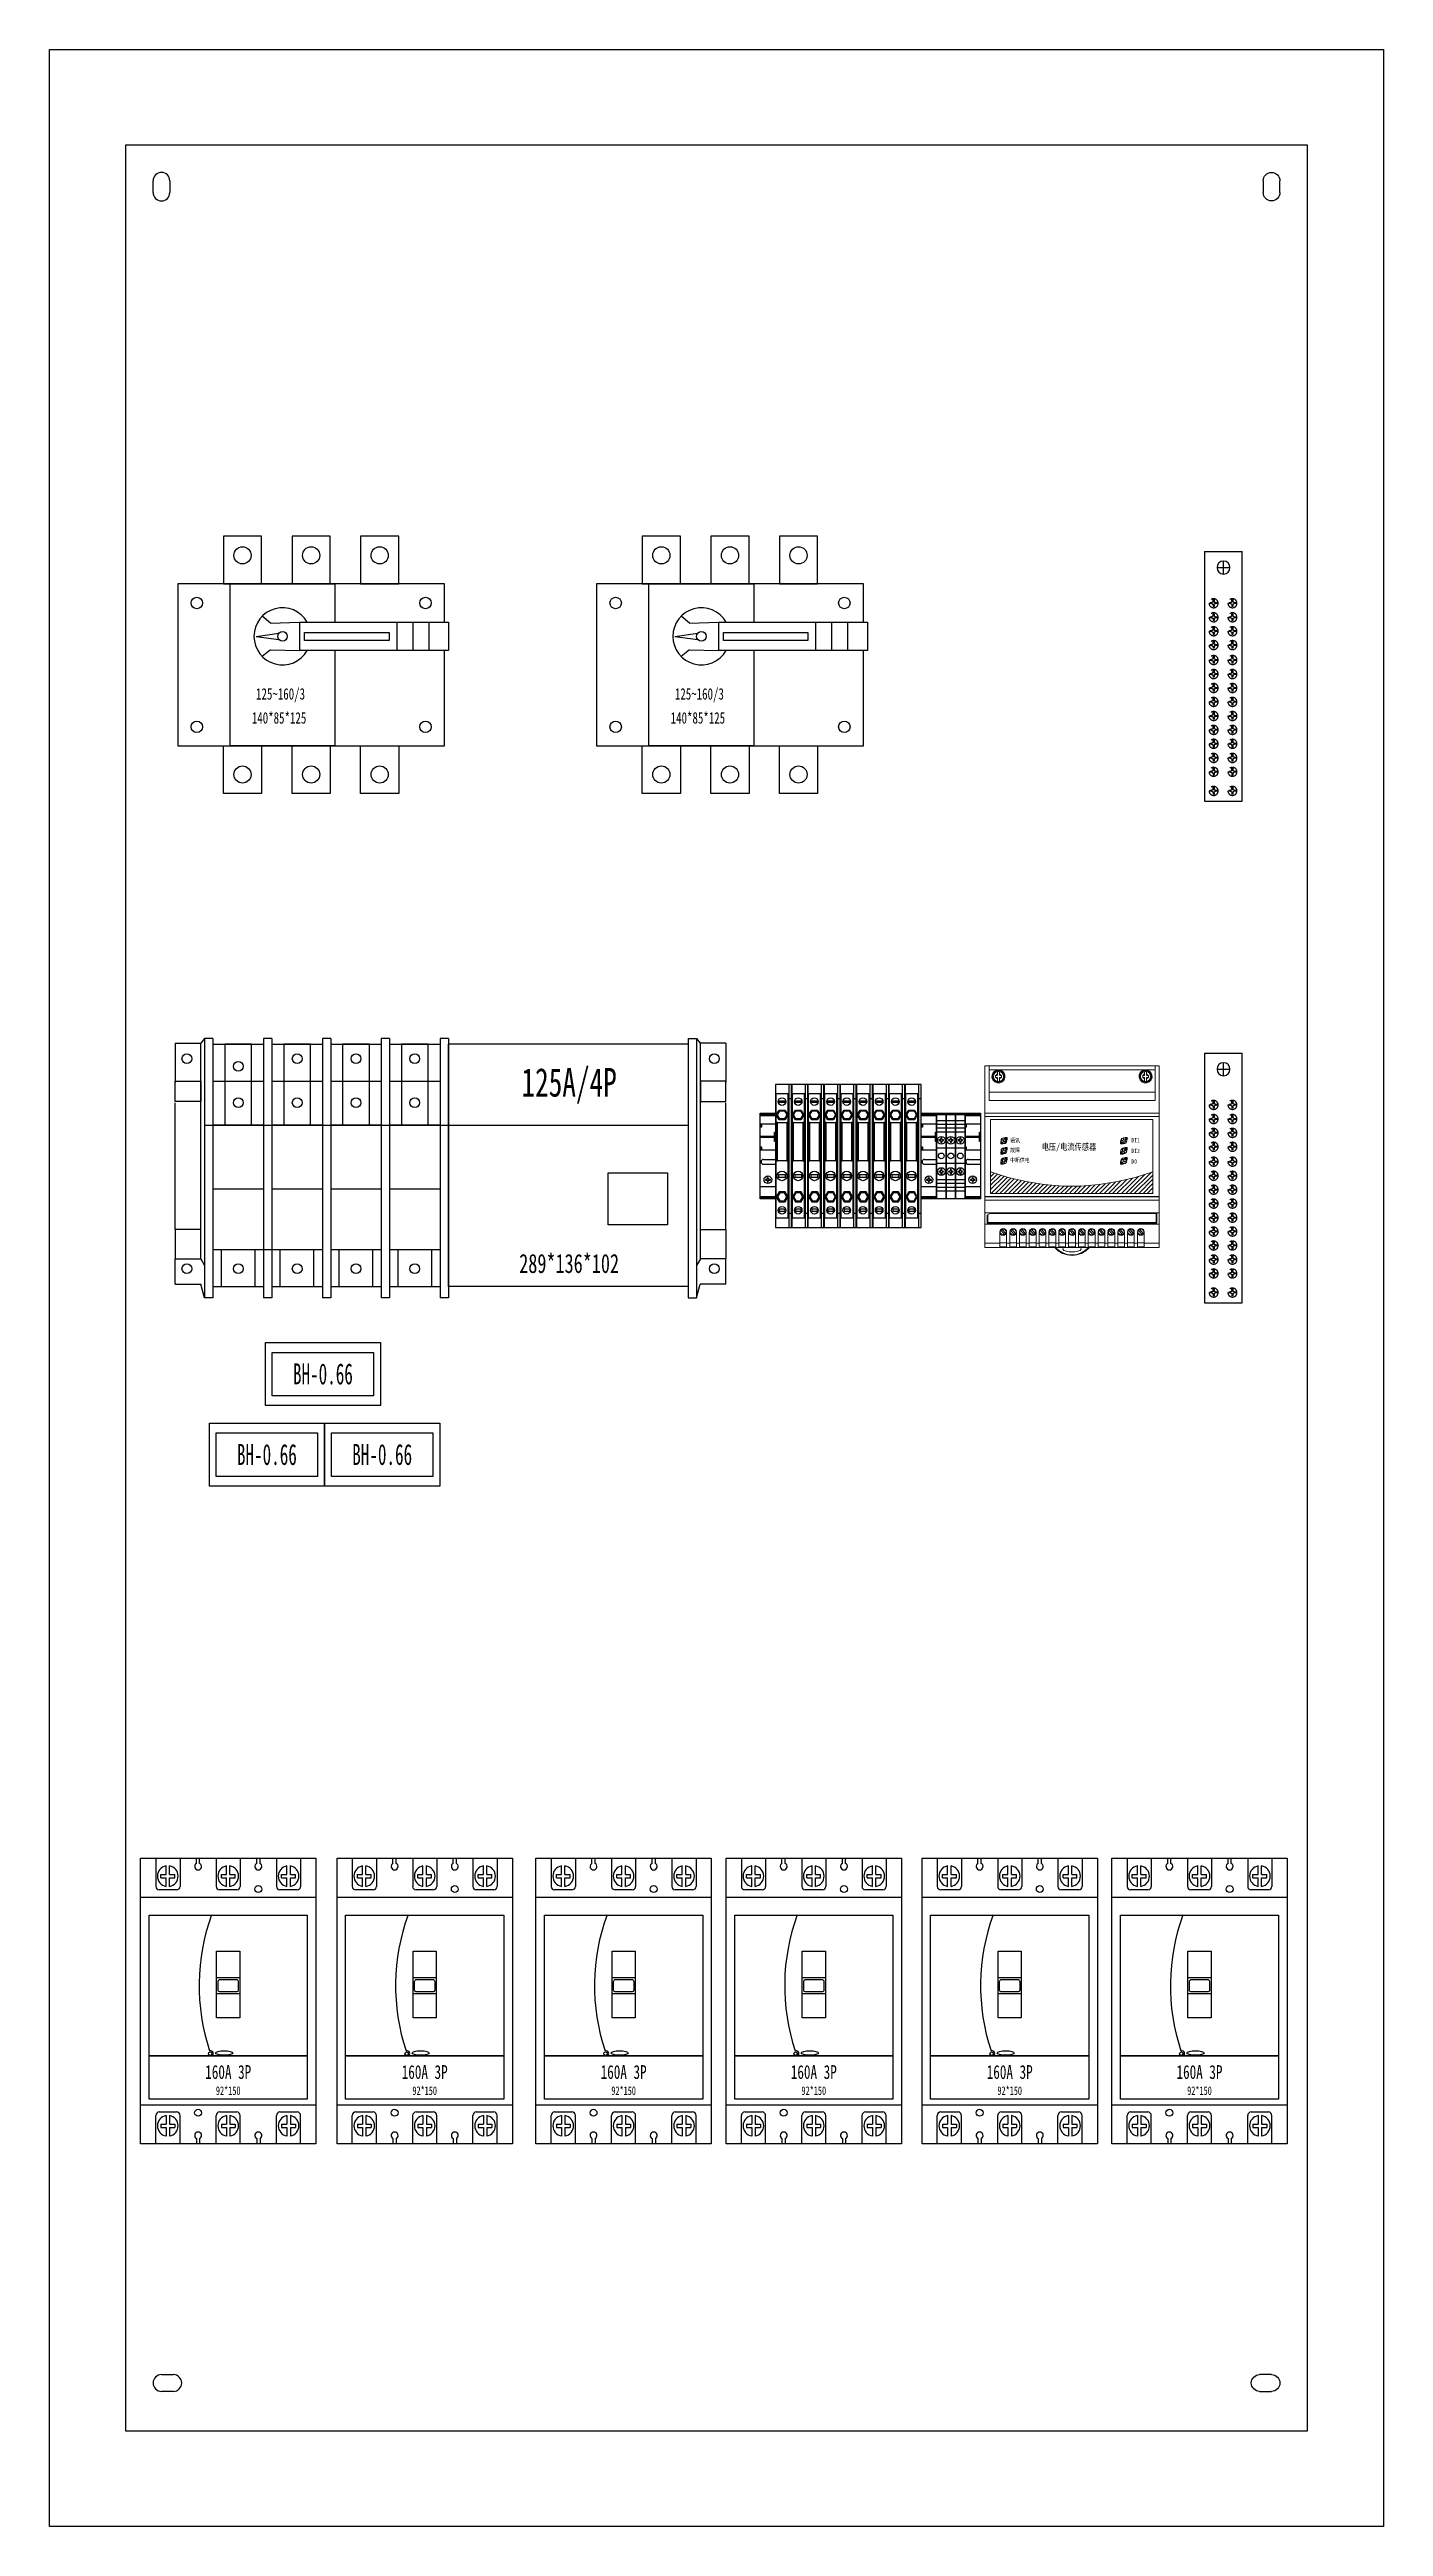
# Model space of a CAD drawing. Extents: x 175359 to 176059, y 198320 to 199620.
import ezdxf
from ezdxf.enums import TextEntityAlignment as Align

# ---------------------------------------------------------------- set-up
doc = ezdxf.new("R2010")
doc.units = 0
doc.header["$MEASUREMENT"] = 0
doc.linetypes.add('ACAD_ISO02W100', pattern=[15, 12, -3])
doc.linetypes.add('DASH', pattern=[0.35, 0.25, -0.1])
doc.layers.add('DRAW', color=4, linetype='Continuous', lineweight=25)
for name, color, linetype in [('Layer1', 7, 'Continuous'), ('元件', 7, 'Continuous'), ('文字', 7, 'Continuous')]:
    doc.layers.add(name, color=color, linetype=linetype)
doc.styles.add('-宋体', font='', dxfattribs={"width": 0.7})
doc.styles.add('CZC', font='', dxfattribs={"width": 0.7})
doc.styles.add('GH-CZC', font='', dxfattribs={"width": 0.7})
doc.styles.add('LEAD', font='', dxfattribs={"width": 0.8})
doc.styles.add('STYLE1', font='romans.shx', dxfattribs={"width": 0.7, "bigfont": 'ahztxt.shx'})
doc.styles.get('-宋体').set_extended_font_data('NSimSun')
doc.styles.get('CZC').set_extended_font_data('SimSun')
doc.styles.get('GH-CZC').set_extended_font_data('SimSun')
doc.styles.get('LEAD').set_extended_font_data('SimSun')

# ---------------------------------------------------------------- blocks, each defined once
blk = doc.blocks.new('A$Caefa946f')
at = {"layer": '元件', "color": 8}
for p, q in [((8, 0), (8, -14.9)), ((20.7, 0), (20.7, -14.9)), ((29.3, -2.8), (29.3, 0)), ((31, -2.8), (31, 0)), ((61, -2.8), (61, 0)), ((62.7, -2.8), (62.7, 0)), ((71.3, 0), (71.3, -14.9)), ((84, 0), (84, -14.9)), ((10.7, -10.4), (10.7, -8.6)), ((10.7, -8.6), (13.4, -8.6)), ((10.7, -10.4), (13.4, -10.4)), ((13.4, -8.6), (13.4, -4.1)), ((13.4, -14.9), (13.4, -10.4)), ((15.2, -8.6), (15.2, -4.1)), ((15.2, -8.6), (18, -8.6)), ((15.2, -10.4), (18, -10.4)), ((15.2, -14.9), (15.2, -10.4)), ((18, -10.4), (18, -8.6)), ((39.7, 0), (39.7, -14.9)), ((42.4, -8.6), (45.1, -8.6)), ((42.4, -10.4), (42.4, -8.6)), ((42.4, -10.4), (45.1, -10.4)), ((45.1, -8.6), (45.1, -4.1)), ((45.1, -14.9), (45.1, -10.4)), ((46.9, -8.6), (46.9, -4.1)), ((46.9, -8.6), (49.6, -8.6)), ((46.9, -14.9), (46.9, -10.4)), ((46.9, -10.4), (49.6, -10.4)), ((49.6, -10.4), (49.6, -8.6)), ((52.3, 0), (52.3, -14.9)), ((74, -10.4), (74, -8.6)), ((74, -8.6), (76.8, -8.6)), ((74, -10.4), (76.8, -10.4)), ((76.8, -8.6), (76.8, -4.1)), ((76.8, -14.9), (76.8, -10.4)), ((78.6, -8.6), (78.6, -4.1)), ((78.6, -8.6), (81.3, -8.6)), ((78.6, -10.4), (81.3, -10.4)), ((78.6, -14.9), (78.6, -10.4)), ((81.3, -10.4), (81.3, -8.6)), ((0, -20.5), (92, -20.5)), ((18.9, -16.7), (9.8, -16.7)), ((50.5, -16.7), (41.5, -16.7)), ((82.2, -16.7), (73.1, -16.7)), ((0, -129.5), (92, -129.5)), ((8, -150), (8, -135.1)), ((18.9, -133.3), (9.8, -133.3)), ((10.7, -139.6), (13.4, -139.6)), ((10.7, -139.6), (10.7, -141.4)), ((10.7, -141.4), (13.4, -141.4)), ((13.4, -135.1), (13.4, -139.6)), ((13.4, -141.4), (13.4, -145.9)), ((15.2, -135.1), (15.2, -139.6)), ((15.2, -139.6), (18, -139.6)), ((15.2, -141.4), (18, -141.4)), ((15.2, -141.4), (15.2, -145.9)), ((18, -139.6), (18, -141.4)), ((20.7, -150), (20.7, -135.1)), ((39.7, -150), (39.7, -135.1)), ((50.5, -133.3), (41.5, -133.3)), ((42.4, -139.6), (42.4, -141.4)), ((42.4, -139.6), (45.1, -139.6)), ((42.4, -141.4), (45.1, -141.4)), ((45.1, -135.1), (45.1, -139.6)), ((45.1, -141.4), (45.1, -145.9)), ((46.9, -135.1), (46.9, -139.6)), ((46.9, -139.6), (49.6, -139.6)), ((46.9, -141.4), (46.9, -145.9)), ((46.9, -141.4), (49.6, -141.4)), ((49.6, -139.6), (49.6, -141.4)), ((52.3, -150), (52.3, -135.1)), ((71.3, -150), (71.3, -135.1)), ((82.2, -133.3), (73.1, -133.3)), ((74, -139.6), (76.8, -139.6)), ((74, -139.6), (74, -141.4)), ((74, -141.4), (76.8, -141.4)), ((76.8, -135.1), (76.8, -139.6)), ((76.8, -141.4), (76.8, -145.9)), ((78.6, -135.1), (78.6, -139.6)), ((78.6, -139.6), (81.3, -139.6)), ((78.6, -141.4), (81.3, -141.4)), ((78.6, -141.4), (78.6, -145.9)), ((81.3, -139.6), (81.3, -141.4)), ((84, -150), (84, -135.1)), ((29.3, -147.2), (29.3, -150)), ((31, -147.2), (31, -150)), ((61, -147.2), (61, -150)), ((62.7, -147.2), (62.7, -150))]:
    blk.add_line(p, q, dxfattribs=at)
for points in [[(0, 0), (92, 0)], [(0, -150), (0, 0)], [(92, 0), (92, -150)], [(92, -150), (0, -150)]]:
    blk.add_lwpolyline(points, dxfattribs=at)
for points in [[(4.5, -29.9), (87.5, -29.9), (87.5, -103.9), (4.5, -103.9)], [(39.9, -48.8), (52.1, -48.8), (52.1, -83.8), (39.9, -83.8)], [(39.9, -62.7), (52.1, -62.7), (52.1, -71.3), (39.9, -71.3)], [(4.5, -103.9), (87.5, -103.9), (87.5, -126.5), (4.5, -126.5)]]:
    blk.add_lwpolyline(points, close=True, dxfattribs=at)
blk.add_lwpolyline([(41.8, -63.7), (50.2, -63.7, -0.414214), (51.3, -64.8), (51.3, -69.2, -0.414214), (50.2, -70.3), (41.8, -70.3, -0.414214), (40.7, -69.2), (40.7, -64.8, -0.414214)], format="xyb", close=True, dxfattribs=at)
at = {"layer": '元件', "color": 8, "linetype": 'ByBlock'}
for centre in [(61.8, -16.3), (30.2, -133.7)]:
    blk.add_circle(centre, 1.81, dxfattribs=at)
at = {"layer": '元件', "color": 8}
blk.add_circle((36.5, -102.7), 0.927, dxfattribs=at)
for centre, radius, start, end in [((14.3, -9.5), 5.43, 99.5941, 260.4059), ((14.3, -9.5), 5.43, 279.5941, 80.4059), ((30.2, -4.4), 1.81, 116.839, 63.161), ((46, -9.5), 5.43, 99.5941, 260.4059), ((46, -9.5), 5.43, 279.5941, 80.4059), ((61.8, -4.4), 1.81, 116.839, 63.161), ((77.7, -9.5), 5.43, 99.5941, 260.4059), ((77.7, -9.5), 5.43, 279.5941, 80.4059), ((9.8, -14.9), 1.81, 180, 270), ((18.9, -14.9), 1.81, 270, 0), ((41.5, -14.9), 1.81, 180, 270), ((50.5, -14.9), 1.81, 270, 0), ((73.1, -14.9), 1.81, 180, 270), ((82.2, -14.9), 1.81, 270, 0), ((138.7, -67), 108, 159.8825, 198.4536), ((36.7, -102.6), 1.46, 298.8634, 103.1192), ((9.8, -135.1), 1.81, 90, 180), ((14.3, -140.5), 5.43, 99.5941, 260.4059), ((14.3, -140.5), 5.43, 279.5941, 80.4059), ((18.9, -135.1), 1.81, 0, 90), ((41.5, -135.1), 1.81, 90, 180), ((46, -140.5), 5.43, 99.5941, 260.4059), ((46, -140.5), 5.43, 279.5941, 80.4059), ((50.5, -135.1), 1.81, 0, 90), ((73.1, -135.1), 1.81, 90, 180), ((77.7, -140.5), 5.43, 99.5941, 260.4059), ((77.7, -140.5), 5.43, 279.5941, 80.4059), ((82.2, -135.1), 1.81, 0, 90), ((30.2, -145.6), 1.81, 296.839, 243.161), ((61.8, -145.6), 1.81, 296.839, 243.161)]:
    blk.add_arc(centre, radius, start, end, dxfattribs=at)
blk.add_ellipse((43.9, -102.3), major_axis=(-4.53, 0), ratio=0.263531, dxfattribs=at)
at = {"layer": '元件', "color": 8, "style": 'GH-CZC', "width": 0.7}
for s, height, p in [('160A 3P', 7.24, (46, -112.3)), ('92*150', 4.52, (46, -122.1))]:
    blk.add_text(s, height=height, dxfattribs=at).set_placement(p, align=Align.MIDDLE_CENTER)
blk = doc.blocks.new('Manufacturer光辉PartName电流互感器SeriesBHPartTypeMaxCurrent0MinCurrent0PolesMinPower0MaxPower0ShellFrameLimitingCurrentRemarkLibType2DelFlgfalseUpdateDate')
at = {"layer": '元件', "color": 8, "transparency": 33554687}
for points in [[(-30.2, 16.5), (30.2, 16.5), (30.2, -16.5), (-30.2, -16.5)], [(-26.6, 11.4), (26.6, 11.4), (26.6, -11.4), (-26.6, -11.4)]]:
    blk.add_lwpolyline(points, close=True, dxfattribs=at)
at = {"layer": '元件', "color": 8, "linetype": 'DASH', "transparency": 33554687, "style": 'LEAD', "width": 0.6}
blk.add_text('BH-0.66', height=11, dxfattribs=at).set_placement((0, 0.1), align=Align.MIDDLE_CENTER)
blk = doc.blocks.new('A$C7F7F6ED6')
at = {"transparency": 33554687}
for points in [[(0, 37.6), (0.6, 37.6), (0.6, 39.4), (0, 39.4)], [(7.5, 32.1), (7.5, 32.8), (0, 32.8), (0, 32.1)], [(0.6, 27.3), (0, 27.3), (0, 25.5), (0.6, 25.5)], [(7.5, 30), (8, 30), (8, 34.9), (7.5, 34.9)]]:
    blk.add_hatch(color=8, dxfattribs=at).paths.add_polyline_path(points)
at = {"color": 8, "transparency": 33554687}
for p, q in [((0, 44.4), (8, 44.4)), ((0, 43.8), (8, 43.8)), ((1.7, 20.7), (8, 20.7)), ((1.7, 18.1), (8, 18.1)), ((0, 6.5), (8, 6.5)), ((0, 1.2), (8, 1.2)), ((0, 0.6), (8, 0.6))]:
    blk.add_line(p, q, dxfattribs=at)
for points in [[(0, 45), (8, 45), (8, 0), (0, 0)], [(0, 39.4), (8, 39.4), (8, 25.5), (0, 25.5)], [(0, 39.4), (0.6, 39.4), (0.6, 37.6), (0, 37.6)], [(0, 32.8), (7.5, 32.8), (7.5, 32.1), (0, 32.1)], [(0, 27.3), (0.6, 27.3), (0.6, 25.5), (0, 25.5)], [(7.5, 34.9), (8, 34.9), (8, 30), (7.5, 30)]]:
    blk.add_lwpolyline(points, close=True, dxfattribs=at)
blk.add_arc((1.7, 19.4), 1.28, 90, 270, dxfattribs=at)
at = {"layer": 'Layer1', "color": 8, "lineweight": -3, "ltscale": 50, "transparency": 33554687}
blk.add_circle((4, 10), 2.03, dxfattribs=at)
at = {"layer": '文字', "color": 8, "linetype": 'ACAD_ISO02W100', "transparency": 33554687}
for p, q in [((3.3, 10.2), (2.8, 10.2)), ((2.8, 10.2), (2.8, 9.8)), ((2.8, 9.8), (3.3, 9.8)), ((4.2, 11.2), (3.8, 11.2)), ((3.8, 10.7), (3.8, 11.2)), ((3.8, 9.3), (3.8, 8.8)), ((3.8, 8.8), (4.2, 8.8)), ((4.2, 10.7), (4.2, 11.2)), ((4.2, 8.8), (4.2, 9.3)), ((5.3, 10.2), (4.7, 10.2)), ((4.7, 9.8), (5.3, 9.8)), ((5.3, 9.8), (5.3, 10.2))]:
    blk.add_line(p, q, dxfattribs=at)
for centre, start, end in [((3.3, 10.7), 270, 0), ((3.3, 9.3), 0, 90), ((4.7, 10.7), 180, 270), ((4.7, 9.3), 90, 180)]:
    blk.add_arc(centre, 0.509, start, end, dxfattribs=at)
blk = doc.blocks.new('UK5-HESI')
at = {"layer": 'DRAW', "color": 8, "ltscale": 0.3, "transparency": 33554687}
for points in [[(4.2, 75), (-4.2, 75), (-4.2, 0), (4.2, 0)], [(2.5, 70), (-4, 70), (-4, 55), (2.5, 55)], [(0.8, 65.5), (-2.2, 65.5), (-2.2, 66.5), (0.8, 66.5)], [(4.2, 75), (2.8, 75), (2.8, 0), (4.2, 0)], [(4.2, 67.5), (2.8, 67.5), (2.8, 7.5), (4.2, 7.5)], [(-3.2, 55), (-4, 55), (-4, 35), (-3.2, 35)], [(0.8, 61.6), (2.2, 59), (0.8, 56.4), (-2.2, 56.4), (-3.8, 59), (-2.2, 61.6)], [(0.5, 61.1), (1.7, 59), (0.5, 56.9), (-2, 56.9), (-3.2, 59), (-2, 61.1)], [(2.5, 55), (1.7, 55), (1.7, 35), (2.5, 35)], [(2.5, 35), (-4, 35), (-4, 5), (2.5, 5)], [(1.1, 27.6), (-2.6, 27.6), (-2.6, 26.4), (1.1, 26.4)], [(0.8, 13.4), (2.2, 16), (0.8, 18.6), (-2.2, 18.6), (-3.8, 16), (-2.2, 13.4)], [(0.5, 13.9), (1.7, 16), (0.5, 18.1), (-2, 18.1), (-3.2, 16), (-2, 13.9)], [(0.8, 9.5), (-2.2, 9.5), (-2.2, 8.5), (0.8, 8.5)]]:
    blk.add_lwpolyline(points, close=True, dxfattribs=at)
for centre, radius in [((-0.8, 66), 2), ((-0.8, 27), 2.5), ((-0.8, 9), 2)]:
    blk.add_circle(centre, radius, dxfattribs=at)
blk = doc.blocks.new('Manufacturer光辉电器PartName电压端子SeriesUK5PartTypeMaxCurrent0MinCurrent0PolesMinPower0MaxPower0ShellFrameLimitingCurrentRemarkLibType2DelFlgfalseUpdateDate')
at = {"layer": '元件', "color": 8, "transparency": 33554687}
for p, q in [((-2.5, 18.5), (2.5, 18.5)), ((-2.5, 16.5), (2.5, 16.5)), ((-2.5, 14.5), (2.5, 14.5)), ((-2.5, 12.5), (2.5, 12.5)), ((-2.5, 4), (2.5, 4)), ((-2.5, -4), (2.5, -4)), ((-2.5, -12.5), (2.5, -12.5)), ((-2.5, -14.5), (2.5, -14.5)), ((-2.5, -16.5), (2.5, -16.5)), ((-2.5, -18.5), (2.5, -18.5)), ((-2.5, -21.5), (2.5, -21.5)), ((-2, -21.5), (-2, -22.5))]:
    blk.add_line(p, q, dxfattribs=at)
at = {"layer": '元件', "color": 8, "linetype": 'ACAD_ISO02W100', "transparency": 33554687}
for p, q in [((-0.7, 8.4), (-1.2, 8.4)), ((-1.2, 8.4), (-1.2, 8.1)), ((-1.2, 8.1), (-0.7, 8.1)), ((0.2, 9.5), (-0.2, 9.5)), ((-0.2, 9), (-0.2, 9.5)), ((-0.2, 7.5), (-0.2, 7)), ((-0.2, 7), (0.2, 7)), ((0.2, 9), (0.2, 9.5)), ((0.2, 7), (0.2, 7.5)), ((1.3, 8.4), (0.7, 8.4)), ((0.7, 8.1), (1.3, 8.1)), ((1.3, 8.1), (1.3, 8.4)), ((-0.7, -8.1), (-1.2, -8.1)), ((-1.2, -8.1), (-1.2, -8.4)), ((-1.2, -8.4), (-0.7, -8.4)), ((0.2, -7), (-0.2, -7)), ((-0.2, -7.5), (-0.2, -7)), ((-0.2, -9), (-0.2, -9.5)), ((-0.2, -9.5), (0.2, -9.5)), ((0.2, -7.5), (0.2, -7)), ((0.2, -9.5), (0.2, -9)), ((1.3, -8.1), (0.7, -8.1)), ((0.7, -8.4), (1.3, -8.4)), ((1.3, -8.4), (1.3, -8.1))]:
    blk.add_line(p, q, dxfattribs=at)
at = {"layer": '元件', "color": 8, "transparency": 33554687}
blk.add_lwpolyline([(-2.5, 22.5), (2.5, 22.5), (2.5, -22.5), (-2.5, -22.5)], close=True, dxfattribs=at)
at = {"layer": '元件', "color": 8, "lineweight": -3, "ltscale": 50, "transparency": 33554687}
for centre in [(0, 8.2), (0, -8.2)]:
    blk.add_circle(centre, 2.03, dxfattribs=at)
at = {"layer": '元件', "color": 8, "transparency": 33554687}
blk.add_circle((0, 0), 1.5, dxfattribs=at)
at = {"layer": '元件', "color": 8, "linetype": 'ACAD_ISO02W100', "transparency": 33554687}
for centre, start, end in [((-0.7, 9), 270, 0), ((-0.7, 7.5), 0, 90), ((0.7, 9), 180, 270), ((0.7, 7.5), 90, 180), ((-0.7, -7.5), 270, 0), ((-0.7, -9), 0, 90), ((0.7, -7.5), 180, 270), ((0.7, -9), 90, 180)]:
    blk.add_arc(centre, 0.509, start, end, dxfattribs=at)
blk = doc.blocks.new('A$Cd649f129')
at = {"color": 0, "transparency": 33554687}
for name, p in [('UK5-HESI', (12.2, -37.5)), ('UK5-HESI', (20.7, -37.5)), ('UK5-HESI', (29.2, -37.5)), ('UK5-HESI', (37.7, -37.5)), ('UK5-HESI', (46.2, -37.5)), ('UK5-HESI', (54.7, -37.5)), ('UK5-HESI', (63.2, -37.5)), ('UK5-HESI', (71.7, -37.5)), ('UK5-HESI', (80.2, -37.5)), ('A$C7F7F6ED6', (0, -22.5)), ('A$C7F7F6ED6', (84.5, -22.5)), ('A$C7F7F6ED6', (107.5, -22.5))]:
    blk.add_blockref(name, p, dxfattribs=at)
at = {"rotation": 180}
for p in [(95, 0), (100, 0), (105, 0)]:
    blk.add_blockref('Manufacturer光辉电器PartName电压端子SeriesUK5PartTypeMaxCurrent0MinCurrent0PolesMinPower0MaxPower0ShellFrameLimitingCurrentRemarkLibType2DelFlgfalseUpdateDate', p, dxfattribs=at)
blk = doc.blocks.new('Manufacturer光辉电器PartName电源监控Series消防电源PartTypeMaxCurrent0MinCurrent0PolesMinPower0MaxPower0ShellFrameLimitingCurrentRemarkLibType2DelFlgfalseUpdateDate')
at = {"layer": '元件', "lineweight": 0, "transparency": 33554687}
h = blk.add_hatch(color=8, dxfattribs=at)
h.dxf.hatch_style = 2
h.paths.add_polyline_path([(-37.4, 9.9), (-37.4, 9.8), (-37.3, 9.8)])
h = blk.add_hatch(color=8, dxfattribs=at)
h.dxf.hatch_style = 2
h.paths.add_polyline_path([(-37.4, 9.8), (-37.4, 9.8), (-37.3, 9.8)])
h = blk.add_hatch(color=8, dxfattribs=at)
h.dxf.hatch_style = 2
h.paths.add_polyline_path([(-37.4, 9.8), (-37.3, 9.8), (-37.3, 9.8)])
h = blk.add_hatch(color=8, dxfattribs=at)
h.dxf.hatch_style = 2
h.paths.add_polyline_path([(-37.4, 9.8), (-37.4, 9.7), (-37.3, 9.7)])
h = blk.add_hatch(color=8, dxfattribs=at)
h.dxf.hatch_style = 2
h.paths.add_polyline_path([(-37.4, 9.8), (-37.3, 9.8), (-37.3, 9.7)])
h = blk.add_hatch(color=8, dxfattribs=at)
h.dxf.hatch_style = 2
h.paths.add_polyline_path([(-37.4, 9.7), (-37.4, 9.7), (-37.3, 9.7)])
h = blk.add_hatch(color=8, dxfattribs=at)
h.dxf.hatch_style = 2
h.paths.add_polyline_path([(-37.4, 9.7), (-37.3, 9.7), (-37.3, 9.7)])
h = blk.add_hatch(color=8, dxfattribs=at)
h.dxf.hatch_style = 2
h.paths.add_polyline_path([(-37.4, 9.7), (-37.4, 9.7), (-37.2, 9.7)])
h = blk.add_hatch(color=8, dxfattribs=at)
h.dxf.hatch_style = 2
h.paths.add_polyline_path([(-37.4, 9.7), (-37.3, 9.7), (-37.2, 9.7)])
h = blk.add_hatch(color=8, dxfattribs=at)
h.dxf.hatch_style = 2
h.paths.add_polyline_path([(-37.4, 9.7), (-37.4, 9.6), (-37.2, 9.6)])
h = blk.add_hatch(color=8, dxfattribs=at)
h.dxf.hatch_style = 2
h.paths.add_polyline_path([(-37.4, 9.7), (-37.2, 9.7), (-37.2, 9.6)])
h = blk.add_hatch(color=8, dxfattribs=at)
h.dxf.hatch_style = 2
h.paths.add_polyline_path([(-37.4, 9.6), (-37.4, 9.6), (-37.2, 9.6)])
h = blk.add_hatch(color=8, dxfattribs=at)
h.dxf.hatch_style = 2
h.paths.add_polyline_path([(-37.4, 9.6), (-37.2, 9.6), (-37.2, 9.6)])
h = blk.add_hatch(color=8, dxfattribs=at)
h.dxf.hatch_style = 2
h.paths.add_polyline_path([(-37.4, 9.6), (-37.4, 9.5), (-37.2, 9.5)])
h = blk.add_hatch(color=8, dxfattribs=at)
h.dxf.hatch_style = 2
h.paths.add_polyline_path([(-37.4, 9.6), (-37.2, 9.6), (-37.2, 9.5)])
h = blk.add_hatch(color=8, dxfattribs=at)
h.dxf.hatch_style = 2
h.paths.add_polyline_path([(-37.4, 9.5), (-37.4, 9.5), (-37.1, 9.5)])
h = blk.add_hatch(color=8, dxfattribs=at)
h.dxf.hatch_style = 2
h.paths.add_polyline_path([(-37.4, 9.5), (-37.2, 9.5), (-37.1, 9.5)])
h = blk.add_hatch(color=8, dxfattribs=at)
h.dxf.hatch_style = 2
h.paths.add_polyline_path([(-37.4, 9.5), (-37.4, 9.4), (-37.1, 9.4)])
h = blk.add_hatch(color=8, dxfattribs=at)
h.dxf.hatch_style = 2
h.paths.add_polyline_path([(-37.4, 9.5), (-37.1, 9.5), (-37.1, 9.4)])
h = blk.add_hatch(color=8, dxfattribs=at)
h.dxf.hatch_style = 2
h.paths.add_polyline_path([(-37.4, 9.4), (-37.4, 9.4), (-37.1, 9.4)])
h = blk.add_hatch(color=8, dxfattribs=at)
h.dxf.hatch_style = 2
h.paths.add_polyline_path([(-37.4, 9.4), (-37.1, 9.4), (-37.1, 9.4)])
h = blk.add_hatch(color=8, dxfattribs=at)
h.dxf.hatch_style = 2
h.paths.add_polyline_path([(-37.4, 9.4), (-37.4, 9.3), (-37, 9.3)])
h = blk.add_hatch(color=8, dxfattribs=at)
h.dxf.hatch_style = 2
h.paths.add_polyline_path([(-37.4, 9.4), (-37.1, 9.4), (-37, 9.3)])
h = blk.add_hatch(color=8, dxfattribs=at)
h.dxf.hatch_style = 2
h.paths.add_polyline_path([(-37.4, 9.3), (-37.4, 9.3), (-37, 9.3)])
h = blk.add_hatch(color=8, dxfattribs=at)
h.dxf.hatch_style = 2
h.paths.add_polyline_path([(-37.4, 9.3), (-37, 9.3), (-37, 9.3)])
h = blk.add_hatch(color=8, dxfattribs=at)
h.dxf.hatch_style = 2
h.paths.add_polyline_path([(-37.4, 9.3), (-37.4, 9.2), (-37, 9.2)])
h = blk.add_hatch(color=8, dxfattribs=at)
h.dxf.hatch_style = 2
h.paths.add_polyline_path([(-37.4, 9.3), (-37, 9.3), (-37, 9.2)])
h = blk.add_hatch(color=8, dxfattribs=at)
h.dxf.hatch_style = 2
h.paths.add_polyline_path([(-37.4, 9.2), (-37.4, 9.2), (-36.9, 9.2)])
h = blk.add_hatch(color=8, dxfattribs=at)
h.dxf.hatch_style = 2
h.paths.add_polyline_path([(-37.4, 9.2), (-37, 9.2), (-36.9, 9.2)])
h = blk.add_hatch(color=8, dxfattribs=at)
h.dxf.hatch_style = 2
h.paths.add_polyline_path([(-37.4, 9.2), (-37.4, 9.2), (-36.9, 9.2)])
h = blk.add_hatch(color=8, dxfattribs=at)
h.dxf.hatch_style = 2
h.paths.add_polyline_path([(-37.4, 9.2), (-36.9, 9.2), (-36.9, 9.2)])
h = blk.add_hatch(color=8, dxfattribs=at)
h.dxf.hatch_style = 2
h.paths.add_polyline_path([(-37.4, 9.2), (-37.4, 9.1), (-36.8, 9.1)])
h = blk.add_hatch(color=8, dxfattribs=at)
h.dxf.hatch_style = 2
h.paths.add_polyline_path([(-37.4, 9.2), (-36.9, 9.2), (-36.8, 9.1)])
h = blk.add_hatch(color=8, dxfattribs=at)
h.dxf.hatch_style = 2
h.paths.add_polyline_path([(-37.4, 9.1), (-37.4, 9.1), (-36.8, 9.1)])
h = blk.add_hatch(color=8, dxfattribs=at)
h.dxf.hatch_style = 2
h.paths.add_polyline_path([(-37.4, 9.1), (-36.8, 9.1), (-36.8, 9.1)])
h = blk.add_hatch(color=8, dxfattribs=at)
h.dxf.hatch_style = 2
h.paths.add_polyline_path([(-37.4, 9.1), (-37.4, 9.1), (-36.7, 9.1)])
h = blk.add_hatch(color=8, dxfattribs=at)
h.dxf.hatch_style = 2
h.paths.add_polyline_path([(-37.4, 9.1), (-36.8, 9.1), (-36.7, 9.1)])
h = blk.add_hatch(color=8, dxfattribs=at)
h.dxf.hatch_style = 2
h.paths.add_polyline_path([(-37.4, 9.1), (-37.4, 9), (-36.7, 9)])
h = blk.add_hatch(color=8, dxfattribs=at)
h.dxf.hatch_style = 2
h.paths.add_polyline_path([(-37.4, 9.1), (-36.7, 9.1), (-36.7, 9)])
h = blk.add_hatch(color=8, dxfattribs=at)
h.dxf.hatch_style = 2
h.paths.add_polyline_path([(-37.4, 9), (-37.4, 9), (-36.6, 9)])
h = blk.add_hatch(color=8, dxfattribs=at)
h.dxf.hatch_style = 2
h.paths.add_polyline_path([(-37.4, 9), (-36.7, 9), (-36.6, 9)])
h = blk.add_hatch(color=8, dxfattribs=at)
h.dxf.hatch_style = 2
h.paths.add_polyline_path([(-37.4, 9), (-36.6, 9), (-36.6, 9)])
h = blk.add_hatch(color=8, dxfattribs=at)
h.dxf.hatch_style = 2
h.paths.add_polyline_path([(-37.4, 9), (-36.6, 9), (-36.5, 8.9)])
h = blk.add_hatch(color=8, dxfattribs=at)
h.dxf.hatch_style = 2
h.paths.add_polyline_path([(-37.4, 8.9), (-36.5, 8.9), (-36.5, 8.9)])
h = blk.add_hatch(color=8, dxfattribs=at)
h.dxf.hatch_style = 2
h.paths.add_polyline_path([(-37.4, 8.9), (-36.5, 8.9), (-36.4, 8.9)])
h = blk.add_hatch(color=8, dxfattribs=at)
h.dxf.hatch_style = 2
h.paths.add_polyline_path([(-37.4, 8.9), (-36.4, 8.9), (-36.4, 8.9)])
h = blk.add_hatch(color=8, dxfattribs=at)
h.dxf.hatch_style = 2
h.paths.add_polyline_path([(-37.4, 8.9), (-36.4, 8.9), (-36.3, 8.8)])
h = blk.add_hatch(color=8, dxfattribs=at)
h.dxf.hatch_style = 2
h.paths.add_polyline_path([(-37.4, 8.8), (-36.3, 8.8), (-36.3, 8.8)])
h = blk.add_hatch(color=8, dxfattribs=at)
h.dxf.hatch_style = 2
h.paths.add_polyline_path([(-37.4, 8.8), (-36.3, 8.8), (-36.2, 8.8)])
h = blk.add_hatch(color=8, dxfattribs=at)
h.dxf.hatch_style = 2
h.paths.add_polyline_path([(-37.4, 8.8), (-36.2, 8.8), (-36.2, 8.8)])
h = blk.add_hatch(color=8, dxfattribs=at)
h.dxf.hatch_style = 2
h.paths.add_polyline_path([(-37.4, 4.6), (-37.4, 4.6), (-37.3, 4.6)])
h = blk.add_hatch(color=8, dxfattribs=at)
h.dxf.hatch_style = 2
h.paths.add_polyline_path([(-37.4, 4.6), (-37.4, 4.5), (-37.3, 4.5)])
h = blk.add_hatch(color=8, dxfattribs=at)
h.dxf.hatch_style = 2
h.paths.add_polyline_path([(-37.4, 4.6), (-37.3, 4.6), (-37.3, 4.5)])
h = blk.add_hatch(color=8, dxfattribs=at)
h.dxf.hatch_style = 2
h.paths.add_polyline_path([(-37.4, 4.5), (-37.4, 4.5), (-37.3, 4.5)])
h = blk.add_hatch(color=8, dxfattribs=at)
h.dxf.hatch_style = 2
h.paths.add_polyline_path([(-37.4, 4.5), (-37.3, 4.5), (-37.3, 4.5)])
h = blk.add_hatch(color=8, dxfattribs=at)
h.dxf.hatch_style = 2
h.paths.add_polyline_path([(-37.4, 4.5), (-37.4, 4.4), (-37.3, 4.4)])
h = blk.add_hatch(color=8, dxfattribs=at)
h.dxf.hatch_style = 2
h.paths.add_polyline_path([(-37.4, 4.5), (-37.3, 4.5), (-37.3, 4.4)])
h = blk.add_hatch(color=8, dxfattribs=at)
h.dxf.hatch_style = 2
h.paths.add_polyline_path([(-37.4, 4.4), (-37.4, 4.4), (-37.2, 4.4)])
h = blk.add_hatch(color=8, dxfattribs=at)
h.dxf.hatch_style = 2
h.paths.add_polyline_path([(-37.4, 4.4), (-37.3, 4.4), (-37.2, 4.4)])
h = blk.add_hatch(color=8, dxfattribs=at)
h.dxf.hatch_style = 2
h.paths.add_polyline_path([(-37.4, 4.4), (-37.4, 4.3), (-37.2, 4.3)])
h = blk.add_hatch(color=8, dxfattribs=at)
h.dxf.hatch_style = 2
h.paths.add_polyline_path([(-37.4, 4.4), (-37.2, 4.4), (-37.2, 4.3)])
h = blk.add_hatch(color=8, dxfattribs=at)
h.dxf.hatch_style = 2
h.paths.add_polyline_path([(-37.4, 4.3), (-37.4, 4.3), (-37.2, 4.3)])
h = blk.add_hatch(color=8, dxfattribs=at)
h.dxf.hatch_style = 2
h.paths.add_polyline_path([(-37.4, 4.3), (-37.2, 4.3), (-37.2, 4.3)])
h = blk.add_hatch(color=8, dxfattribs=at)
h.dxf.hatch_style = 2
h.paths.add_polyline_path([(-37.4, 4.3), (-37.4, 4.2), (-37.2, 4.2)])
h = blk.add_hatch(color=8, dxfattribs=at)
h.dxf.hatch_style = 2
h.paths.add_polyline_path([(-37.4, 4.3), (-37.2, 4.3), (-37.2, 4.2)])
h = blk.add_hatch(color=8, dxfattribs=at)
h.dxf.hatch_style = 2
h.paths.add_polyline_path([(-37.4, 4.2), (-37.4, 4.2), (-37.1, 4.2)])
h = blk.add_hatch(color=8, dxfattribs=at)
h.dxf.hatch_style = 2
h.paths.add_polyline_path([(-37.4, 4.2), (-37.2, 4.2), (-37.1, 4.2)])
h = blk.add_hatch(color=8, dxfattribs=at)
h.dxf.hatch_style = 2
h.paths.add_polyline_path([(-37.4, 4.2), (-37.4, 4.1), (-37.1, 4.1)])
h = blk.add_hatch(color=8, dxfattribs=at)
h.dxf.hatch_style = 2
h.paths.add_polyline_path([(-37.4, 4.2), (-37.1, 4.2), (-37.1, 4.1)])
h = blk.add_hatch(color=8, dxfattribs=at)
h.dxf.hatch_style = 2
h.paths.add_polyline_path([(-37.4, 4.1), (-37.4, 4.1), (-37.1, 4.1)])
h = blk.add_hatch(color=8, dxfattribs=at)
h.dxf.hatch_style = 2
h.paths.add_polyline_path([(-37.4, 4.1), (-37.1, 4.1), (-37.1, 4.1)])
h = blk.add_hatch(color=8, dxfattribs=at)
h.dxf.hatch_style = 2
h.paths.add_polyline_path([(-37.4, 4.1), (-37.4, 4.1), (-37, 4.1)])
h = blk.add_hatch(color=8, dxfattribs=at)
h.dxf.hatch_style = 2
h.paths.add_polyline_path([(-37.4, 4.1), (-37.1, 4.1), (-37, 4.1)])
h = blk.add_hatch(color=8, dxfattribs=at)
h.dxf.hatch_style = 2
h.paths.add_polyline_path([(-37.4, 4.1), (-37.4, 4), (-37, 4)])
h = blk.add_hatch(color=8, dxfattribs=at)
h.dxf.hatch_style = 2
h.paths.add_polyline_path([(-37.4, 4.1), (-37, 4.1), (-37, 4)])
h = blk.add_hatch(color=8, dxfattribs=at)
h.dxf.hatch_style = 2
h.paths.add_polyline_path([(-37.4, 4), (-37.4, 4), (-37, 4)])
h = blk.add_hatch(color=8, dxfattribs=at)
h.dxf.hatch_style = 2
h.paths.add_polyline_path([(-37.4, 4), (-37, 4), (-37, 4)])
h = blk.add_hatch(color=8, dxfattribs=at)
h.dxf.hatch_style = 2
h.paths.add_polyline_path([(-37.4, 4), (-37.4, 3.9), (-36.9, 3.9)])
h = blk.add_hatch(color=8, dxfattribs=at)
h.dxf.hatch_style = 2
h.paths.add_polyline_path([(-37.4, 4), (-37, 4), (-36.9, 3.9)])
h = blk.add_hatch(color=8, dxfattribs=at)
h.dxf.hatch_style = 2
h.paths.add_polyline_path([(-37.4, 3.9), (-37.4, 3.9), (-36.9, 3.9)])
h = blk.add_hatch(color=8, dxfattribs=at)
h.dxf.hatch_style = 2
h.paths.add_polyline_path([(-37.4, 3.9), (-36.9, 3.9), (-36.9, 3.9)])
h = blk.add_hatch(color=8, dxfattribs=at)
h.dxf.hatch_style = 2
h.paths.add_polyline_path([(-37.4, 3.9), (-37.4, 3.9), (-36.8, 3.9)])
h = blk.add_hatch(color=8, dxfattribs=at)
h.dxf.hatch_style = 2
h.paths.add_polyline_path([(-37.4, 3.9), (-36.9, 3.9), (-36.8, 3.9)])
h = blk.add_hatch(color=8, dxfattribs=at)
h.dxf.hatch_style = 2
h.paths.add_polyline_path([(-37.4, 3.9), (-37.4, 3.8), (-36.8, 3.8)])
h = blk.add_hatch(color=8, dxfattribs=at)
h.dxf.hatch_style = 2
h.paths.add_polyline_path([(-37.4, 3.9), (-36.8, 3.9), (-36.8, 3.8)])
h = blk.add_hatch(color=8, dxfattribs=at)
h.dxf.hatch_style = 2
h.paths.add_polyline_path([(-37.4, 3.8), (-37.4, 3.8), (-36.7, 3.8)])
h = blk.add_hatch(color=8, dxfattribs=at)
h.dxf.hatch_style = 2
h.paths.add_polyline_path([(-37.4, 3.8), (-36.8, 3.8), (-36.7, 3.8)])
h = blk.add_hatch(color=8, dxfattribs=at)
h.dxf.hatch_style = 2
h.paths.add_polyline_path([(-37.4, 3.8), (-37.4, 3.8), (-36.7, 3.8)])
h = blk.add_hatch(color=8, dxfattribs=at)
h.dxf.hatch_style = 2
h.paths.add_polyline_path([(-37.4, 3.8), (-36.7, 3.8), (-36.7, 3.8)])
h = blk.add_hatch(color=8, dxfattribs=at)
h.dxf.hatch_style = 2
h.paths.add_polyline_path([(-37.4, 3.8), (-37.4, 3.7), (-36.6, 3.7)])
h = blk.add_hatch(color=8, dxfattribs=at)
h.dxf.hatch_style = 2
h.paths.add_polyline_path([(-37.4, 3.8), (-36.7, 3.8), (-36.6, 3.7)])
h = blk.add_hatch(color=8, dxfattribs=at)
h.dxf.hatch_style = 2
h.paths.add_polyline_path([(-37.4, 3.7), (-36.6, 3.7), (-36.6, 3.7)])
h = blk.add_hatch(color=8, dxfattribs=at)
h.dxf.hatch_style = 2
h.paths.add_polyline_path([(-37.4, 3.7), (-36.6, 3.7), (-36.5, 3.7)])
h = blk.add_hatch(color=8, dxfattribs=at)
h.dxf.hatch_style = 2
h.paths.add_polyline_path([(-37.4, 3.7), (-36.5, 3.7), (-36.5, 3.6)])
h = blk.add_hatch(color=8, dxfattribs=at)
h.dxf.hatch_style = 2
h.paths.add_polyline_path([(-37.4, 3.6), (-36.5, 3.6), (-36.4, 3.6)])
h = blk.add_hatch(color=8, dxfattribs=at)
h.dxf.hatch_style = 2
h.paths.add_polyline_path([(-37.4, 3.6), (-36.4, 3.6), (-36.4, 3.6)])
h = blk.add_hatch(color=8, dxfattribs=at)
h.dxf.hatch_style = 2
h.paths.add_polyline_path([(-37.4, 3.6), (-36.4, 3.6), (-36.3, 3.6)])
h = blk.add_hatch(color=8, dxfattribs=at)
h.dxf.hatch_style = 2
h.paths.add_polyline_path([(-37.4, 3.6), (-36.3, 3.6), (-36.3, 3.5)])
h = blk.add_hatch(color=8, dxfattribs=at)
h.dxf.hatch_style = 2
h.paths.add_polyline_path([(-37.4, 3.5), (-36.3, 3.5), (-36.2, 3.5)])
h = blk.add_hatch(color=8, dxfattribs=at)
h.dxf.hatch_style = 2
h.paths.add_polyline_path([(-37.4, 3.5), (-36.2, 3.5), (-36.2, 3.5)])
h = blk.add_hatch(color=8, dxfattribs=at)
h.dxf.hatch_style = 2
h.paths.add_polyline_path([(-36.8, 1), (-36.8, 1), (-36.8, 1), (-36.8, 1)])
h = blk.add_hatch(color=8, dxfattribs=at)
h.dxf.hatch_style = 2
h.paths.add_polyline_path([(-36.7, 5.7), (-36.7, 5.7), (-36.7, 5.6), (-36.7, 5.6)])
h = blk.add_hatch(color=8, dxfattribs=at)
h.dxf.hatch_style = 2
h.paths.add_polyline_path([(-36.6, 10.3), (-36.5, 10.3), (-36.5, 10.3), (-36.6, 10.3)])
h = blk.add_hatch(color=8, dxfattribs=at)
h.dxf.hatch_style = 2
h.paths.add_polyline_path([(-36.2, 11.6), (-36.2, 11.6), (-36.2, 11.5), (-36.2, 11.5)])
h = blk.add_hatch(color=8, dxfattribs=at)
h.dxf.hatch_style = 2
h.paths.add_polyline_path([(-35.9, 0.1), (-35.9, 0.1), (-35.9, 0), (-35.9, 0)])
h = blk.add_hatch(color=8, dxfattribs=at)
h.dxf.hatch_style = 2
h.paths.add_polyline_path([(-35.8, 4.8), (-35.7, 4.8), (-35.7, 4.7), (-35.8, 4.7)])
h = blk.add_hatch(color=8, dxfattribs=at)
h.dxf.hatch_style = 2
h.paths.add_polyline_path([(-35.7, 9.4), (-35.6, 9.4), (-35.6, 9.4), (-35.7, 9.4)])
h = blk.add_hatch(color=8, dxfattribs=at)
h.dxf.hatch_style = 2
h.paths.add_polyline_path([(-35.6, 1.3), (-35.5, 1.3), (-35.5, 1.3), (-35.6, 1.3)])
h = blk.add_hatch(color=8, dxfattribs=at)
h.dxf.hatch_style = 2
h.paths.add_polyline_path([(-35.4, 6), (-35.4, 6), (-35.4, 6), (-35.4, 6)])
h = blk.add_hatch(color=8, dxfattribs=at)
h.dxf.hatch_style = 2
h.paths.add_polyline_path([(-35.3, 10.7), (-35.3, 10.7), (-35.3, 10.6), (-35.3, 10.6)])
h = blk.add_hatch(color=8, dxfattribs=at)
h.dxf.hatch_style = 2
h.paths.add_polyline_path([(-35.2, 12.1), (-35.2, 12.1), (-34, 12.1)])
h = blk.add_hatch(color=8, dxfattribs=at)
h.dxf.hatch_style = 2
h.paths.add_polyline_path([(-35.2, 12.1), (-35.1, 12.1), (-34, 12.1)])
h = blk.add_hatch(color=8, dxfattribs=at)
h.dxf.hatch_style = 2
h.paths.add_polyline_path([(-35.2, 6.9), (-35.2, 6.9), (-34, 6.9)])
h = blk.add_hatch(color=8, dxfattribs=at)
h.dxf.hatch_style = 2
h.paths.add_polyline_path([(-35.2, 6.9), (-35.1, 6.8), (-34, 6.8)])
h = blk.add_hatch(color=8, dxfattribs=at)
h.dxf.hatch_style = 2
h.paths.add_polyline_path([(-35.2, 1.6), (-35.2, 1.6), (-34, 1.6)])
h = blk.add_hatch(color=8, dxfattribs=at)
h.dxf.hatch_style = 2
h.paths.add_polyline_path([(-35.2, 1.6), (-35.1, 1.6), (-34, 1.6)])
h = blk.add_hatch(color=8, dxfattribs=at)
h.dxf.hatch_style = 2
h.paths.add_polyline_path([(-35.1, 12.1), (-35.1, 12.1), (-34, 12.1)])
h = blk.add_hatch(color=8, dxfattribs=at)
h.dxf.hatch_style = 2
h.paths.add_polyline_path([(-35.1, 12.1), (-35, 12.1), (-34, 12.1)])
h = blk.add_hatch(color=8, dxfattribs=at)
h.dxf.hatch_style = 2
h.paths.add_polyline_path([(-35.1, 6.8), (-35.1, 6.8), (-34, 6.8)])
h = blk.add_hatch(color=8, dxfattribs=at)
h.dxf.hatch_style = 2
h.paths.add_polyline_path([(-35.1, 6.8), (-35, 6.8), (-34, 6.8)])
h = blk.add_hatch(color=8, dxfattribs=at)
h.dxf.hatch_style = 2
h.paths.add_polyline_path([(-35.1, 1.6), (-35.1, 1.5), (-34, 1.5)])
h = blk.add_hatch(color=8, dxfattribs=at)
h.dxf.hatch_style = 2
h.paths.add_polyline_path([(-35.1, 1.5), (-35, 1.5), (-34, 1.5)])
h = blk.add_hatch(color=8, dxfattribs=at)
h.dxf.hatch_style = 2
h.paths.add_polyline_path([(-35, 12.1), (-35, 12), (-34, 12)])
h = blk.add_hatch(color=8, dxfattribs=at)
h.dxf.hatch_style = 2
h.paths.add_polyline_path([(-35, 12), (-34.9, 12), (-34, 12)])
h = blk.add_hatch(color=8, dxfattribs=at)
h.dxf.hatch_style = 2
h.paths.add_polyline_path([(-35, 6.8), (-35, 6.8), (-34, 6.8)])
h = blk.add_hatch(color=8, dxfattribs=at)
h.dxf.hatch_style = 2
h.paths.add_polyline_path([(-35, 6.8), (-34.9, 6.7), (-34, 6.7)])
h = blk.add_hatch(color=8, dxfattribs=at)
h.dxf.hatch_style = 2
h.paths.add_polyline_path([(-35, 1.5), (-35, 1.5), (-34, 1.5)])
h = blk.add_hatch(color=8, dxfattribs=at)
h.dxf.hatch_style = 2
h.paths.add_polyline_path([(-35, 1.5), (-34.9, 1.5), (-34, 1.5)])
h = blk.add_hatch(color=8, dxfattribs=at)
h.dxf.hatch_style = 2
h.paths.add_polyline_path([(-34.9, 12), (-34.8, 12), (-34, 12)])
h = blk.add_hatch(color=8, dxfattribs=at)
h.dxf.hatch_style = 2
h.paths.add_polyline_path([(-34.9, 6.7), (-34.8, 6.7), (-34, 6.7)])
h = blk.add_hatch(color=8, dxfattribs=at)
h.dxf.hatch_style = 2
h.paths.add_polyline_path([(-34.9, 1.5), (-34.8, 1.5), (-34, 1.5)])
h = blk.add_hatch(color=8, dxfattribs=at)
h.dxf.hatch_style = 2
h.paths.add_polyline_path([(-34.8, 12), (-34.8, 12), (-34, 12)])
h = blk.add_hatch(color=8, dxfattribs=at)
h.dxf.hatch_style = 2
h.paths.add_polyline_path([(-34.8, 12), (-34, 12), (-34, 12)])
h = blk.add_hatch(color=8, dxfattribs=at)
h.dxf.hatch_style = 2
h.paths.add_polyline_path([(-34.8, 12), (-34.8, 11.9), (-34, 11.9)])
h = blk.add_hatch(color=8, dxfattribs=at)
h.dxf.hatch_style = 2
h.paths.add_polyline_path([(-34.8, 11.9), (-34.7, 11.9), (-34, 11.9)])
h = blk.add_hatch(color=8, dxfattribs=at)
h.dxf.hatch_style = 2
h.paths.add_polyline_path([(-34.8, 11.9), (-34, 11.9), (-34, 11.9)])
h = blk.add_hatch(color=8, dxfattribs=at)
h.dxf.hatch_style = 2
h.paths.add_polyline_path([(-34.8, 6.7), (-34.8, 6.7), (-34, 6.7)])
h = blk.add_hatch(color=8, dxfattribs=at)
h.dxf.hatch_style = 2
h.paths.add_polyline_path([(-34.8, 6.7), (-34, 6.7), (-34, 6.7)])
h = blk.add_hatch(color=8, dxfattribs=at)
h.dxf.hatch_style = 2
h.paths.add_polyline_path([(-34.8, 6.7), (-34.8, 6.7), (-34, 6.7)])
h = blk.add_hatch(color=8, dxfattribs=at)
h.dxf.hatch_style = 2
h.paths.add_polyline_path([(-34.8, 6.7), (-34.7, 6.6), (-34, 6.6)])
h = blk.add_hatch(color=8, dxfattribs=at)
h.dxf.hatch_style = 2
h.paths.add_polyline_path([(-34.8, 6.7), (-34, 6.7), (-34, 6.6)])
h = blk.add_hatch(color=8, dxfattribs=at)
h.dxf.hatch_style = 2
h.paths.add_polyline_path([(-34.8, 1.5), (-34.8, 1.4), (-34, 1.4)])
h = blk.add_hatch(color=8, dxfattribs=at)
h.dxf.hatch_style = 2
h.paths.add_polyline_path([(-34.8, 1.5), (-34, 1.5), (-34, 1.4)])
h = blk.add_hatch(color=8, dxfattribs=at)
h.dxf.hatch_style = 2
h.paths.add_polyline_path([(-34.8, 1.4), (-34.8, 1.4), (-34, 1.4)])
h = blk.add_hatch(color=8, dxfattribs=at)
h.dxf.hatch_style = 2
h.paths.add_polyline_path([(-34.8, 1.4), (-34.7, 1.4), (-34, 1.4)])
h = blk.add_hatch(color=8, dxfattribs=at)
h.dxf.hatch_style = 2
h.paths.add_polyline_path([(-34.8, 1.4), (-34, 1.4), (-34, 1.4)])
h = blk.add_hatch(color=8, dxfattribs=at)
h.dxf.hatch_style = 2
h.paths.add_polyline_path([(-34.7, 11.9), (-34.7, 11.9), (-34, 11.9)])
h = blk.add_hatch(color=8, dxfattribs=at)
h.dxf.hatch_style = 2
h.paths.add_polyline_path([(-34.7, 11.9), (-34, 11.9), (-34, 11.9)])
h = blk.add_hatch(color=8, dxfattribs=at)
h.dxf.hatch_style = 2
h.paths.add_polyline_path([(-34.7, 11.9), (-34.6, 11.8), (-34, 11.8)])
h = blk.add_hatch(color=8, dxfattribs=at)
h.dxf.hatch_style = 2
h.paths.add_polyline_path([(-34.7, 11.9), (-34, 11.9), (-34, 11.8)])
h = blk.add_hatch(color=8, dxfattribs=at)
h.dxf.hatch_style = 2
h.paths.add_polyline_path([(-34.7, 6.6), (-34.7, 6.6), (-34, 6.6)])
h = blk.add_hatch(color=8, dxfattribs=at)
h.dxf.hatch_style = 2
h.paths.add_polyline_path([(-34.7, 6.6), (-34, 6.6), (-34, 6.6)])
h = blk.add_hatch(color=8, dxfattribs=at)
h.dxf.hatch_style = 2
h.paths.add_polyline_path([(-34.7, 6.6), (-34.6, 6.6), (-34, 6.6)])
h = blk.add_hatch(color=8, dxfattribs=at)
h.dxf.hatch_style = 2
h.paths.add_polyline_path([(-34.7, 6.6), (-34, 6.6), (-34, 6.6)])
h = blk.add_hatch(color=8, dxfattribs=at)
h.dxf.hatch_style = 2
h.paths.add_polyline_path([(-34.7, 1.4), (-34.7, 1.3), (-34, 1.3)])
h = blk.add_hatch(color=8, dxfattribs=at)
h.dxf.hatch_style = 2
h.paths.add_polyline_path([(-34.7, 1.4), (-34, 1.4), (-34, 1.3)])
h = blk.add_hatch(color=8, dxfattribs=at)
h.dxf.hatch_style = 2
h.paths.add_polyline_path([(-34.7, 1.3), (-34.6, 1.3), (-34, 1.3)])
h = blk.add_hatch(color=8, dxfattribs=at)
h.dxf.hatch_style = 2
h.paths.add_polyline_path([(-34.6, 11.8), (-34.6, 11.8), (-34, 11.8)])
h = blk.add_hatch(color=8, dxfattribs=at)
h.dxf.hatch_style = 2
h.paths.add_polyline_path([(-34.6, 11.8), (-34, 11.8), (-34, 11.8)])
h = blk.add_hatch(color=8, dxfattribs=at)
h.dxf.hatch_style = 2
h.paths.add_polyline_path([(-34.6, 11.8), (-34.5, 11.7), (-34, 11.7)])
h = blk.add_hatch(color=8, dxfattribs=at)
h.dxf.hatch_style = 2
h.paths.add_polyline_path([(-34.6, 11.8), (-34, 11.8), (-34, 11.7)])
h = blk.add_hatch(color=8, dxfattribs=at)
h.dxf.hatch_style = 2
h.paths.add_polyline_path([(-34.6, 6.6), (-34.6, 6.5), (-34, 6.5)])
h = blk.add_hatch(color=8, dxfattribs=at)
h.dxf.hatch_style = 2
h.paths.add_polyline_path([(-34.6, 6.6), (-34, 6.6), (-34, 6.5)])
h = blk.add_hatch(color=8, dxfattribs=at)
h.dxf.hatch_style = 2
h.paths.add_polyline_path([(-34.6, 1.3), (-34.6, 1.2), (-34, 1.2)])
h = blk.add_hatch(color=8, dxfattribs=at)
h.dxf.hatch_style = 2
h.paths.add_polyline_path([(-34.6, 1.3), (-34, 1.3), (-34, 1.2)])
h = blk.add_hatch(color=8, dxfattribs=at)
h.dxf.hatch_style = 2
h.paths.add_polyline_path([(-34.6, 1.2), (-34.5, 1.2), (-34, 1.2)])
h = blk.add_hatch(color=8, dxfattribs=at)
h.dxf.hatch_style = 2
h.paths.add_polyline_path([(-34.6, 1.2), (-34, 1.2), (-34, 1.2)])
h = blk.add_hatch(color=8, dxfattribs=at)
h.dxf.hatch_style = 2
h.paths.add_polyline_path([(-34.6, 0.4), (-34.6, 0.4), (-34.6, 0.4), (-34.6, 0.4)])
h = blk.add_hatch(color=8, dxfattribs=at)
h.dxf.hatch_style = 2
h.paths.add_polyline_path([(-34.5, 11.7), (-34.5, 11.7), (-34, 11.7)])
h = blk.add_hatch(color=8, dxfattribs=at)
h.dxf.hatch_style = 2
h.paths.add_polyline_path([(-34.5, 11.7), (-34, 11.7), (-34, 11.7)])
h = blk.add_hatch(color=8, dxfattribs=at)
h.dxf.hatch_style = 2
h.paths.add_polyline_path([(-34.5, 11.7), (-34.4, 11.7), (-34, 11.7)])
h = blk.add_hatch(color=8, dxfattribs=at)
h.dxf.hatch_style = 2
h.paths.add_polyline_path([(-34.5, 11.7), (-34, 11.7), (-34, 11.7)])
h = blk.add_hatch(color=8, dxfattribs=at)
h.dxf.hatch_style = 2
h.paths.add_polyline_path([(-34.5, 6.5), (-34.5, 6.4), (-34, 6.4)])
h = blk.add_hatch(color=8, dxfattribs=at)
h.dxf.hatch_style = 2
h.paths.add_polyline_path([(-34.5, 6.5), (-34, 6.5), (-34, 6.4)])
h = blk.add_hatch(color=8, dxfattribs=at)
h.dxf.hatch_style = 2
h.paths.add_polyline_path([(-34.5, 6.4), (-34.4, 6.4), (-34, 6.4)])
h = blk.add_hatch(color=8, dxfattribs=at)
h.dxf.hatch_style = 2
h.paths.add_polyline_path([(-34.5, 6.4), (-34, 6.4), (-34, 6.4)])
h = blk.add_hatch(color=8, dxfattribs=at)
h.dxf.hatch_style = 2
h.paths.add_polyline_path([(-34.5, 5.1), (-34.5, 5.1), (-34.5, 5.1), (-34.5, 5.1)])
h = blk.add_hatch(color=8, dxfattribs=at)
h.dxf.hatch_style = 2
h.paths.add_polyline_path([(-34.5, 1.2), (-34.5, 1.2), (-34, 1.2)])
h = blk.add_hatch(color=8, dxfattribs=at)
h.dxf.hatch_style = 2
h.paths.add_polyline_path([(-34.5, 1.2), (-34, 1.2), (-34, 1.2)])
h = blk.add_hatch(color=8, dxfattribs=at)
h.dxf.hatch_style = 2
h.paths.add_polyline_path([(-34.5, 1.2), (-34.4, 1.1), (-34, 1.1)])
h = blk.add_hatch(color=8, dxfattribs=at)
h.dxf.hatch_style = 2
h.paths.add_polyline_path([(-34.5, 1.2), (-34, 1.2), (-34, 1.1)])
h = blk.add_hatch(color=8, dxfattribs=at)
h.dxf.hatch_style = 2
h.paths.add_polyline_path([(-34.4, 11.9), (-34.4, 11.9), (-34.4, 11.9), (-34.4, 11.9)])
h = blk.add_hatch(color=8, dxfattribs=at)
h.dxf.hatch_style = 2
h.paths.add_polyline_path([(-34.4, 11.7), (-34.4, 11.6), (-34, 11.6)])
h = blk.add_hatch(color=8, dxfattribs=at)
h.dxf.hatch_style = 2
h.paths.add_polyline_path([(-34.4, 11.7), (-34, 11.7), (-34, 11.6)])
h = blk.add_hatch(color=8, dxfattribs=at)
h.dxf.hatch_style = 2
h.paths.add_polyline_path([(-34.4, 11.6), (-34.4, 11.6), (-34, 11.6)])
h = blk.add_hatch(color=8, dxfattribs=at)
h.dxf.hatch_style = 2
h.paths.add_polyline_path([(-34.4, 11.6), (-34, 11.6), (-34, 11.6)])
h = blk.add_hatch(color=8, dxfattribs=at)
h.dxf.hatch_style = 2
h.paths.add_polyline_path([(-34.4, 11.6), (-34.3, 11.5), (-34, 11.5)])
h = blk.add_hatch(color=8, dxfattribs=at)
h.dxf.hatch_style = 2
h.paths.add_polyline_path([(-34.4, 11.6), (-34, 11.6), (-34, 11.5)])
h = blk.add_hatch(color=8, dxfattribs=at)
h.dxf.hatch_style = 2
h.paths.add_polyline_path([(-34.4, 9.8), (-34.4, 9.8), (-34.4, 9.7), (-34.4, 9.7)])
h = blk.add_hatch(color=8, dxfattribs=at)
h.dxf.hatch_style = 2
h.paths.add_polyline_path([(-34.4, 6.4), (-34.4, 6.4), (-34, 6.4)])
h = blk.add_hatch(color=8, dxfattribs=at)
h.dxf.hatch_style = 2
h.paths.add_polyline_path([(-34.4, 6.4), (-34, 6.4), (-34, 6.4)])
h = blk.add_hatch(color=8, dxfattribs=at)
h.dxf.hatch_style = 2
h.paths.add_polyline_path([(-34.4, 6.4), (-34.4, 6.3), (-34, 6.3)])
h = blk.add_hatch(color=8, dxfattribs=at)
h.dxf.hatch_style = 2
h.paths.add_polyline_path([(-34.4, 6.4), (-34, 6.4), (-34, 6.3)])
h = blk.add_hatch(color=8, dxfattribs=at)
h.dxf.hatch_style = 2
h.paths.add_polyline_path([(-34.4, 6.3), (-34.3, 6.3), (-34, 6.3)])
h = blk.add_hatch(color=8, dxfattribs=at)
h.dxf.hatch_style = 2
h.paths.add_polyline_path([(-34.4, 6.3), (-34, 6.3), (-34, 6.3)])
h = blk.add_hatch(color=8, dxfattribs=at)
h.dxf.hatch_style = 2
h.paths.add_polyline_path([(-34.4, 1.1), (-34.4, 1.1), (-34, 1.1)])
h = blk.add_hatch(color=8, dxfattribs=at)
h.dxf.hatch_style = 2
h.paths.add_polyline_path([(-34.4, 1.1), (-34, 1.1), (-34, 1.1)])
h = blk.add_hatch(color=8, dxfattribs=at)
h.dxf.hatch_style = 2
h.paths.add_polyline_path([(-34.4, 1.1), (-34.4, 1), (-34, 1)])
h = blk.add_hatch(color=8, dxfattribs=at)
h.dxf.hatch_style = 2
h.paths.add_polyline_path([(-34.4, 1.1), (-34, 1.1), (-34, 1)])
h = blk.add_hatch(color=8, dxfattribs=at)
h.dxf.hatch_style = 2
h.paths.add_polyline_path([(-34.4, 1), (-34.3, 1), (-34, 1)])
h = blk.add_hatch(color=8, dxfattribs=at)
h.dxf.hatch_style = 2
h.paths.add_polyline_path([(-34.4, 1), (-34, 1), (-34, 1)])
h = blk.add_hatch(color=8, dxfattribs=at)
h.dxf.hatch_style = 2
h.paths.add_polyline_path([(-34.3, 11.5), (-34.3, 11.5), (-34, 11.5)])
h = blk.add_hatch(color=8, dxfattribs=at)
h.dxf.hatch_style = 2
h.paths.add_polyline_path([(-34.3, 11.5), (-34, 11.5), (-34, 11.5)])
h = blk.add_hatch(color=8, dxfattribs=at)
h.dxf.hatch_style = 2
h.paths.add_polyline_path([(-34.3, 11.5), (-34.3, 11.5), (-34, 11.5)])
h = blk.add_hatch(color=8, dxfattribs=at)
h.dxf.hatch_style = 2
h.paths.add_polyline_path([(-34.3, 11.5), (-34, 11.5), (-34, 11.5)])
h = blk.add_hatch(color=8, dxfattribs=at)
h.dxf.hatch_style = 2
h.paths.add_polyline_path([(-34.3, 11.5), (-34.2, 11.4), (-34, 11.4)])
h = blk.add_hatch(color=8, dxfattribs=at)
h.dxf.hatch_style = 2
h.paths.add_polyline_path([(-34.3, 11.5), (-34, 11.5), (-34, 11.4)])
h = blk.add_hatch(color=8, dxfattribs=at)
h.dxf.hatch_style = 2
h.paths.add_polyline_path([(-34.3, 6.3), (-34.3, 6.2), (-34, 6.2)])
h = blk.add_hatch(color=8, dxfattribs=at)
h.dxf.hatch_style = 2
h.paths.add_polyline_path([(-34.3, 6.3), (-34, 6.3), (-34, 6.2)])
h = blk.add_hatch(color=8, dxfattribs=at)
h.dxf.hatch_style = 2
h.paths.add_polyline_path([(-34.3, 6.2), (-34.3, 6.2), (-34, 6.2)])
h = blk.add_hatch(color=8, dxfattribs=at)
h.dxf.hatch_style = 2
h.paths.add_polyline_path([(-34.3, 6.2), (-34, 6.2), (-34, 6.2)])
h = blk.add_hatch(color=8, dxfattribs=at)
h.dxf.hatch_style = 2
h.paths.add_polyline_path([(-34.3, 6.2), (-34.2, 6.1), (-34, 6.1)])
h = blk.add_hatch(color=8, dxfattribs=at)
h.dxf.hatch_style = 2
h.paths.add_polyline_path([(-34.3, 6.2), (-34, 6.2), (-34, 6.1)])
h = blk.add_hatch(color=8, dxfattribs=at)
h.dxf.hatch_style = 2
h.paths.add_polyline_path([(-34.3, 1), (-34.3, 1), (-34, 1)])
h = blk.add_hatch(color=8, dxfattribs=at)
h.dxf.hatch_style = 2
h.paths.add_polyline_path([(-34.3, 1), (-34, 1), (-34, 1)])
h = blk.add_hatch(color=8, dxfattribs=at)
h.dxf.hatch_style = 2
h.paths.add_polyline_path([(-34.3, 1), (-34.3, 0.9), (-34, 0.9)])
h = blk.add_hatch(color=8, dxfattribs=at)
h.dxf.hatch_style = 2
h.paths.add_polyline_path([(-34.3, 1), (-34, 1), (-34, 0.9)])
h = blk.add_hatch(color=8, dxfattribs=at)
h.dxf.hatch_style = 2
h.paths.add_polyline_path([(-34.3, 0.9), (-34.2, 0.9), (-34, 0.9)])
h = blk.add_hatch(color=8, dxfattribs=at)
h.dxf.hatch_style = 2
h.paths.add_polyline_path([(-34.3, 0.9), (-34, 0.9), (-34, 0.9)])
h = blk.add_hatch(color=8, dxfattribs=at)
h.dxf.hatch_style = 2
h.paths.add_polyline_path([(-34.2, 11.4), (-34.2, 11.4), (-34, 11.4)])
h = blk.add_hatch(color=8, dxfattribs=at)
h.dxf.hatch_style = 2
h.paths.add_polyline_path([(-34.2, 11.4), (-34, 11.4), (-34, 11.4)])
h = blk.add_hatch(color=8, dxfattribs=at)
h.dxf.hatch_style = 2
h.paths.add_polyline_path([(-34.2, 11.4), (-34.2, 11.3), (-34, 11.3)])
h = blk.add_hatch(color=8, dxfattribs=at)
h.dxf.hatch_style = 2
h.paths.add_polyline_path([(-34.2, 11.4), (-34, 11.4), (-34, 11.3)])
h = blk.add_hatch(color=8, dxfattribs=at)
h.dxf.hatch_style = 2
h.paths.add_polyline_path([(-34.2, 11.3), (-34.2, 11.3), (-34, 11.3)])
h = blk.add_hatch(color=8, dxfattribs=at)
h.dxf.hatch_style = 2
h.paths.add_polyline_path([(-34.2, 11.3), (-34, 11.3), (-34, 11.3)])
h = blk.add_hatch(color=8, dxfattribs=at)
h.dxf.hatch_style = 2
h.paths.add_polyline_path([(-34.2, 11.3), (-34.1, 11.2), (-34, 11.2)])
h = blk.add_hatch(color=8, dxfattribs=at)
h.dxf.hatch_style = 2
h.paths.add_polyline_path([(-34.2, 11.3), (-34, 11.3), (-34, 11.2)])
h = blk.add_hatch(color=8, dxfattribs=at)
h.dxf.hatch_style = 2
h.paths.add_polyline_path([(-34.2, 6.1), (-34.2, 6.1), (-34, 6.1)])
h = blk.add_hatch(color=8, dxfattribs=at)
h.dxf.hatch_style = 2
h.paths.add_polyline_path([(-34.2, 6.1), (-34, 6.1), (-34, 6.1)])
h = blk.add_hatch(color=8, dxfattribs=at)
h.dxf.hatch_style = 2
h.paths.add_polyline_path([(-34.2, 6.1), (-34.2, 6), (-34, 6)])
h = blk.add_hatch(color=8, dxfattribs=at)
h.dxf.hatch_style = 2
h.paths.add_polyline_path([(-34.2, 6.1), (-34, 6.1), (-34, 6)])
h = blk.add_hatch(color=8, dxfattribs=at)
h.dxf.hatch_style = 2
h.paths.add_polyline_path([(-34.2, 6), (-34.2, 6), (-34, 6)])
h = blk.add_hatch(color=8, dxfattribs=at)
h.dxf.hatch_style = 2
h.paths.add_polyline_path([(-34.2, 6), (-34, 6), (-34, 6)])
h = blk.add_hatch(color=8, dxfattribs=at)
h.dxf.hatch_style = 2
h.paths.add_polyline_path([(-34.2, 6), (-34.1, 6), (-34, 6)])
h = blk.add_hatch(color=8, dxfattribs=at)
h.dxf.hatch_style = 2
h.paths.add_polyline_path([(-34.2, 6), (-34, 6), (-34, 6)])
h = blk.add_hatch(color=8, dxfattribs=at)
h.dxf.hatch_style = 2
h.paths.add_polyline_path([(-34.2, 0.9), (-34.2, 0.8), (-34, 0.8)])
h = blk.add_hatch(color=8, dxfattribs=at)
h.dxf.hatch_style = 2
h.paths.add_polyline_path([(-34.2, 0.9), (-34, 0.9), (-34, 0.8)])
h = blk.add_hatch(color=8, dxfattribs=at)
h.dxf.hatch_style = 2
h.paths.add_polyline_path([(-34.2, 0.8), (-34.2, 0.8), (-34, 0.8)])
h = blk.add_hatch(color=8, dxfattribs=at)
h.dxf.hatch_style = 2
h.paths.add_polyline_path([(-34.2, 0.8), (-34, 0.8), (-34, 0.8)])
h = blk.add_hatch(color=8, dxfattribs=at)
h.dxf.hatch_style = 2
h.paths.add_polyline_path([(-34.2, 0.8), (-34.2, 0.7), (-34, 0.7)])
h = blk.add_hatch(color=8, dxfattribs=at)
h.dxf.hatch_style = 2
h.paths.add_polyline_path([(-34.2, 0.8), (-34, 0.8), (-34, 0.7)])
h = blk.add_hatch(color=8, dxfattribs=at)
h.dxf.hatch_style = 2
h.paths.add_polyline_path([(-34.2, 0.7), (-34.1, 0.7), (-34, 0.7)])
h = blk.add_hatch(color=8, dxfattribs=at)
h.dxf.hatch_style = 2
h.paths.add_polyline_path([(-34.2, 0.7), (-34, 0.7), (-34, 0.7)])
h = blk.add_hatch(color=8, dxfattribs=at)
h.dxf.hatch_style = 2
h.paths.add_polyline_path([(-34.1, 11.5), (-34, 11.5), (-34, 11.5), (-34.1, 11.5)])
h = blk.add_hatch(color=8, dxfattribs=at)
h.dxf.hatch_style = 2
h.paths.add_polyline_path([(-34.1, 11.2), (-34.1, 11.2), (-34, 11.2)])
h = blk.add_hatch(color=8, dxfattribs=at)
h.dxf.hatch_style = 2
h.paths.add_polyline_path([(-34.1, 11.2), (-34, 11.2), (-34, 11.2)])
h = blk.add_hatch(color=8, dxfattribs=at)
h.dxf.hatch_style = 2
h.paths.add_polyline_path([(-34.1, 11.2), (-34.1, 11.1), (-34, 11.1)])
h = blk.add_hatch(color=8, dxfattribs=at)
h.dxf.hatch_style = 2
h.paths.add_polyline_path([(-34.1, 11.2), (-34, 11.2), (-34, 11.1)])
h = blk.add_hatch(color=8, dxfattribs=at)
h.dxf.hatch_style = 2
h.paths.add_polyline_path([(-34.1, 11.1), (-34.1, 11.1), (-34, 11.1)])
h = blk.add_hatch(color=8, dxfattribs=at)
h.dxf.hatch_style = 2
h.paths.add_polyline_path([(-34.1, 11.1), (-34, 11.1), (-34, 11.1)])
h = blk.add_hatch(color=8, dxfattribs=at)
h.dxf.hatch_style = 2
h.paths.add_polyline_path([(-34.1, 11.1), (-34, 11.1), (-34, 11)])
h = blk.add_hatch(color=8, dxfattribs=at)
h.dxf.hatch_style = 2
h.paths.add_polyline_path([(-34.1, 6), (-34.1, 5.9), (-34, 5.9)])
h = blk.add_hatch(color=8, dxfattribs=at)
h.dxf.hatch_style = 2
h.paths.add_polyline_path([(-34.1, 6), (-34, 6), (-34, 5.9)])
h = blk.add_hatch(color=8, dxfattribs=at)
h.dxf.hatch_style = 2
h.paths.add_polyline_path([(-34.1, 5.9), (-34.1, 5.9), (-34, 5.9)])
h = blk.add_hatch(color=8, dxfattribs=at)
h.dxf.hatch_style = 2
h.paths.add_polyline_path([(-34.1, 5.9), (-34, 5.9), (-34, 5.9)])
h = blk.add_hatch(color=8, dxfattribs=at)
h.dxf.hatch_style = 2
h.paths.add_polyline_path([(-34.1, 5.9), (-34.1, 5.8), (-34, 5.8)])
h = blk.add_hatch(color=8, dxfattribs=at)
h.dxf.hatch_style = 2
h.paths.add_polyline_path([(-34.1, 5.9), (-34, 5.9), (-34, 5.8)])
h = blk.add_hatch(color=8, dxfattribs=at)
h.dxf.hatch_style = 2
h.paths.add_polyline_path([(-34.1, 5.8), (-34, 5.8), (-34, 5.8)])
h = blk.add_hatch(color=8, dxfattribs=at)
h.dxf.hatch_style = 2
h.paths.add_polyline_path([(-34.1, 0.7), (-34.1, 0.6), (-34, 0.6)])
h = blk.add_hatch(color=8, dxfattribs=at)
h.dxf.hatch_style = 2
h.paths.add_polyline_path([(-34.1, 0.7), (-34, 0.7), (-34, 0.6)])
h = blk.add_hatch(color=8, dxfattribs=at)
h.dxf.hatch_style = 2
h.paths.add_polyline_path([(-34.1, 0.6), (-34.1, 0.6), (-34, 0.6)])
h = blk.add_hatch(color=8, dxfattribs=at)
h.dxf.hatch_style = 2
h.paths.add_polyline_path([(-34.1, 0.6), (-34, 0.6), (-34, 0.6)])
h = blk.add_hatch(color=8, dxfattribs=at)
h.dxf.hatch_style = 2
h.paths.add_polyline_path([(-34.1, 0.6), (-34.1, 0.5), (-34, 0.5)])
h = blk.add_hatch(color=8, dxfattribs=at)
h.dxf.hatch_style = 2
h.paths.add_polyline_path([(-34.1, 0.6), (-34, 0.6), (-34, 0.5)])
h = blk.add_hatch(color=8, dxfattribs=at)
h.dxf.hatch_style = 2
h.paths.add_polyline_path([(-34.1, 0.5), (-34, 0.5), (-34, 0.5)])
h = blk.add_hatch(color=8, dxfattribs=at)
h.dxf.hatch_style = 2
h.paths.add_polyline_path([(25.5, 9.9), (25.5, 9.9), (25.6, 9.9)])
h = blk.add_hatch(color=8, dxfattribs=at)
h.dxf.hatch_style = 2
h.paths.add_polyline_path([(25.5, 9.9), (25.5, 9.8), (25.6, 9.8)])
h = blk.add_hatch(color=8, dxfattribs=at)
h.dxf.hatch_style = 2
h.paths.add_polyline_path([(25.5, 9.9), (25.6, 9.9), (25.6, 9.8)])
h = blk.add_hatch(color=8, dxfattribs=at)
h.dxf.hatch_style = 2
h.paths.add_polyline_path([(25.5, 9.8), (25.5, 9.8), (25.6, 9.8)])
h = blk.add_hatch(color=8, dxfattribs=at)
h.dxf.hatch_style = 2
h.paths.add_polyline_path([(25.5, 9.8), (25.6, 9.8), (25.6, 9.8)])
h = blk.add_hatch(color=8, dxfattribs=at)
h.dxf.hatch_style = 2
h.paths.add_polyline_path([(25.5, 9.8), (25.5, 9.7), (25.6, 9.7)])
h = blk.add_hatch(color=8, dxfattribs=at)
h.dxf.hatch_style = 2
h.paths.add_polyline_path([(25.5, 9.8), (25.6, 9.8), (25.6, 9.7)])
h = blk.add_hatch(color=8, dxfattribs=at)
h.dxf.hatch_style = 2
h.paths.add_polyline_path([(25.5, 9.7), (25.5, 9.7), (25.7, 9.7)])
h = blk.add_hatch(color=8, dxfattribs=at)
h.dxf.hatch_style = 2
h.paths.add_polyline_path([(25.5, 9.7), (25.6, 9.7), (25.7, 9.7)])
h = blk.add_hatch(color=8, dxfattribs=at)
h.dxf.hatch_style = 2
h.paths.add_polyline_path([(25.5, 9.7), (25.5, 9.7), (25.7, 9.7)])
h = blk.add_hatch(color=8, dxfattribs=at)
h.dxf.hatch_style = 2
h.paths.add_polyline_path([(25.5, 9.7), (25.7, 9.7), (25.7, 9.7)])
h = blk.add_hatch(color=8, dxfattribs=at)
h.dxf.hatch_style = 2
h.paths.add_polyline_path([(25.5, 9.7), (25.5, 9.6), (25.7, 9.6)])
h = blk.add_hatch(color=8, dxfattribs=at)
h.dxf.hatch_style = 2
h.paths.add_polyline_path([(25.5, 9.7), (25.7, 9.7), (25.7, 9.6)])
h = blk.add_hatch(color=8, dxfattribs=at)
h.dxf.hatch_style = 2
h.paths.add_polyline_path([(25.5, 9.6), (25.5, 9.6), (25.7, 9.6)])
h = blk.add_hatch(color=8, dxfattribs=at)
h.dxf.hatch_style = 2
h.paths.add_polyline_path([(25.5, 9.6), (25.7, 9.6), (25.7, 9.6)])
h = blk.add_hatch(color=8, dxfattribs=at)
h.dxf.hatch_style = 2
h.paths.add_polyline_path([(25.5, 9.6), (25.5, 9.5), (25.8, 9.5)])
h = blk.add_hatch(color=8, dxfattribs=at)
h.dxf.hatch_style = 2
h.paths.add_polyline_path([(25.5, 9.6), (25.7, 9.6), (25.8, 9.5)])
h = blk.add_hatch(color=8, dxfattribs=at)
h.dxf.hatch_style = 2
h.paths.add_polyline_path([(25.5, 9.5), (25.5, 9.5), (25.8, 9.5)])
h = blk.add_hatch(color=8, dxfattribs=at)
h.dxf.hatch_style = 2
h.paths.add_polyline_path([(25.5, 9.5), (25.8, 9.5), (25.8, 9.5)])
h = blk.add_hatch(color=8, dxfattribs=at)
h.dxf.hatch_style = 2
h.paths.add_polyline_path([(25.5, 9.5), (25.5, 9.4), (25.8, 9.4)])
h = blk.add_hatch(color=8, dxfattribs=at)
h.dxf.hatch_style = 2
h.paths.add_polyline_path([(25.5, 9.5), (25.8, 9.5), (25.8, 9.4)])
h = blk.add_hatch(color=8, dxfattribs=at)
h.dxf.hatch_style = 2
h.paths.add_polyline_path([(25.5, 9.4), (25.5, 9.4), (25.9, 9.4)])
h = blk.add_hatch(color=8, dxfattribs=at)
h.dxf.hatch_style = 2
h.paths.add_polyline_path([(25.5, 9.4), (25.8, 9.4), (25.9, 9.4)])
h = blk.add_hatch(color=8, dxfattribs=at)
h.dxf.hatch_style = 2
h.paths.add_polyline_path([(25.5, 9.4), (25.5, 9.3), (25.9, 9.3)])
h = blk.add_hatch(color=8, dxfattribs=at)
h.dxf.hatch_style = 2
h.paths.add_polyline_path([(25.5, 9.4), (25.9, 9.4), (25.9, 9.3)])
h = blk.add_hatch(color=8, dxfattribs=at)
h.dxf.hatch_style = 2
h.paths.add_polyline_path([(25.5, 9.3), (25.5, 9.3), (25.9, 9.3)])
h = blk.add_hatch(color=8, dxfattribs=at)
h.dxf.hatch_style = 2
h.paths.add_polyline_path([(25.5, 9.3), (25.9, 9.3), (25.9, 9.3)])
h = blk.add_hatch(color=8, dxfattribs=at)
h.dxf.hatch_style = 2
h.paths.add_polyline_path([(25.5, 9.3), (25.5, 9.2), (26, 9.2)])
h = blk.add_hatch(color=8, dxfattribs=at)
h.dxf.hatch_style = 2
h.paths.add_polyline_path([(25.5, 9.3), (25.9, 9.3), (26, 9.2)])
h = blk.add_hatch(color=8, dxfattribs=at)
h.dxf.hatch_style = 2
h.paths.add_polyline_path([(25.5, 9.2), (25.5, 9.2), (26, 9.2)])
h = blk.add_hatch(color=8, dxfattribs=at)
h.dxf.hatch_style = 2
h.paths.add_polyline_path([(25.5, 9.2), (26, 9.2), (26, 9.2)])
h = blk.add_hatch(color=8, dxfattribs=at)
h.dxf.hatch_style = 2
h.paths.add_polyline_path([(25.5, 9.2), (25.5, 9.2), (26.1, 9.2)])
h = blk.add_hatch(color=8, dxfattribs=at)
h.dxf.hatch_style = 2
h.paths.add_polyline_path([(25.5, 9.2), (26, 9.2), (26.1, 9.2)])
h = blk.add_hatch(color=8, dxfattribs=at)
h.dxf.hatch_style = 2
h.paths.add_polyline_path([(25.5, 9.2), (25.5, 9.1), (26.1, 9.1)])
h = blk.add_hatch(color=8, dxfattribs=at)
h.dxf.hatch_style = 2
h.paths.add_polyline_path([(25.5, 9.2), (26.1, 9.2), (26.1, 9.1)])
h = blk.add_hatch(color=8, dxfattribs=at)
h.dxf.hatch_style = 2
h.paths.add_polyline_path([(25.5, 9.1), (25.5, 9.1), (26.1, 9.1)])
h = blk.add_hatch(color=8, dxfattribs=at)
h.dxf.hatch_style = 2
h.paths.add_polyline_path([(25.5, 9.1), (26.1, 9.1), (26.1, 9.1)])
h = blk.add_hatch(color=8, dxfattribs=at)
h.dxf.hatch_style = 2
h.paths.add_polyline_path([(25.5, 9.1), (25.5, 9.1), (26.2, 9.1)])
h = blk.add_hatch(color=8, dxfattribs=at)
h.dxf.hatch_style = 2
h.paths.add_polyline_path([(25.5, 9.1), (26.1, 9.1), (26.2, 9.1)])
h = blk.add_hatch(color=8, dxfattribs=at)
h.dxf.hatch_style = 2
h.paths.add_polyline_path([(25.5, 9.1), (25.5, 9), (26.2, 9)])
h = blk.add_hatch(color=8, dxfattribs=at)
h.dxf.hatch_style = 2
h.paths.add_polyline_path([(25.5, 9.1), (26.2, 9.1), (26.2, 9)])
h = blk.add_hatch(color=8, dxfattribs=at)
h.dxf.hatch_style = 2
h.paths.add_polyline_path([(25.5, 9), (25.5, 9), (26.3, 9)])
h = blk.add_hatch(color=8, dxfattribs=at)
h.dxf.hatch_style = 2
h.paths.add_polyline_path([(25.5, 9), (26.2, 9), (26.3, 9)])
h = blk.add_hatch(color=8, dxfattribs=at)
h.dxf.hatch_style = 2
h.paths.add_polyline_path([(25.5, 9), (26.3, 9), (26.3, 9)])
h = blk.add_hatch(color=8, dxfattribs=at)
h.dxf.hatch_style = 2
h.paths.add_polyline_path([(25.5, 9), (26.3, 9), (26.4, 8.9)])
h = blk.add_hatch(color=8, dxfattribs=at)
h.dxf.hatch_style = 2
h.paths.add_polyline_path([(25.5, 8.9), (26.4, 8.9), (26.4, 8.9)])
h = blk.add_hatch(color=8, dxfattribs=at)
h.dxf.hatch_style = 2
h.paths.add_polyline_path([(25.5, 8.9), (26.4, 8.9), (26.5, 8.9)])
h = blk.add_hatch(color=8, dxfattribs=at)
h.dxf.hatch_style = 2
h.paths.add_polyline_path([(25.5, 8.9), (26.5, 8.9), (26.5, 8.9)])
h = blk.add_hatch(color=8, dxfattribs=at)
h.dxf.hatch_style = 2
h.paths.add_polyline_path([(25.5, 8.9), (26.5, 8.9), (26.6, 8.8)])
h = blk.add_hatch(color=8, dxfattribs=at)
h.dxf.hatch_style = 2
h.paths.add_polyline_path([(25.5, 8.8), (26.6, 8.8), (26.6, 8.8)])
h = blk.add_hatch(color=8, dxfattribs=at)
h.dxf.hatch_style = 2
h.paths.add_polyline_path([(25.5, 8.8), (26.6, 8.8), (26.7, 8.8)])
h = blk.add_hatch(color=8, dxfattribs=at)
h.dxf.hatch_style = 2
h.paths.add_polyline_path([(25.5, 8.8), (26.7, 8.8), (26.8, 8.8)])
h = blk.add_hatch(color=8, dxfattribs=at)
h.dxf.hatch_style = 2
h.paths.add_polyline_path([(25.5, 4.7), (25.5, 4.6), (25.6, 4.6)])
h = blk.add_hatch(color=8, dxfattribs=at)
h.dxf.hatch_style = 2
h.paths.add_polyline_path([(25.5, 4.6), (25.5, 4.6), (25.6, 4.6)])
h = blk.add_hatch(color=8, dxfattribs=at)
h.dxf.hatch_style = 2
h.paths.add_polyline_path([(25.5, 4.6), (25.6, 4.6), (25.6, 4.6)])
h = blk.add_hatch(color=8, dxfattribs=at)
h.dxf.hatch_style = 2
h.paths.add_polyline_path([(25.5, 4.6), (25.5, 4.5), (25.6, 4.5)])
h = blk.add_hatch(color=8, dxfattribs=at)
h.dxf.hatch_style = 2
h.paths.add_polyline_path([(25.5, 4.6), (25.6, 4.6), (25.6, 4.5)])
h = blk.add_hatch(color=8, dxfattribs=at)
h.dxf.hatch_style = 2
h.paths.add_polyline_path([(25.5, 4.5), (25.5, 4.5), (25.6, 4.5)])
h = blk.add_hatch(color=8, dxfattribs=at)
h.dxf.hatch_style = 2
h.paths.add_polyline_path([(25.5, 4.5), (25.6, 4.5), (25.6, 4.5)])
h = blk.add_hatch(color=8, dxfattribs=at)
h.dxf.hatch_style = 2
h.paths.add_polyline_path([(25.5, 4.5), (25.5, 4.4), (25.7, 4.4)])
h = blk.add_hatch(color=8, dxfattribs=at)
h.dxf.hatch_style = 2
h.paths.add_polyline_path([(25.5, 4.5), (25.6, 4.5), (25.7, 4.4)])
h = blk.add_hatch(color=8, dxfattribs=at)
h.dxf.hatch_style = 2
h.paths.add_polyline_path([(25.5, 4.4), (25.5, 4.4), (25.7, 4.4)])
h = blk.add_hatch(color=8, dxfattribs=at)
h.dxf.hatch_style = 2
h.paths.add_polyline_path([(25.5, 4.4), (25.7, 4.4), (25.7, 4.4)])
h = blk.add_hatch(color=8, dxfattribs=at)
h.dxf.hatch_style = 2
h.paths.add_polyline_path([(25.5, 4.4), (25.5, 4.3), (25.7, 4.3)])
h = blk.add_hatch(color=8, dxfattribs=at)
h.dxf.hatch_style = 2
h.paths.add_polyline_path([(25.5, 4.4), (25.7, 4.4), (25.7, 4.3)])
h = blk.add_hatch(color=8, dxfattribs=at)
h.dxf.hatch_style = 2
h.paths.add_polyline_path([(25.5, 4.3), (25.5, 4.3), (25.7, 4.3)])
h = blk.add_hatch(color=8, dxfattribs=at)
h.dxf.hatch_style = 2
h.paths.add_polyline_path([(25.5, 4.3), (25.7, 4.3), (25.7, 4.3)])
h = blk.add_hatch(color=8, dxfattribs=at)
h.dxf.hatch_style = 2
h.paths.add_polyline_path([(25.5, 4.3), (25.5, 4.2), (25.8, 4.2)])
h = blk.add_hatch(color=8, dxfattribs=at)
h.dxf.hatch_style = 2
h.paths.add_polyline_path([(25.5, 4.3), (25.7, 4.3), (25.8, 4.2)])
h = blk.add_hatch(color=8, dxfattribs=at)
h.dxf.hatch_style = 2
h.paths.add_polyline_path([(25.5, 4.2), (25.5, 4.2), (25.8, 4.2)])
h = blk.add_hatch(color=8, dxfattribs=at)
h.dxf.hatch_style = 2
h.paths.add_polyline_path([(25.5, 4.2), (25.8, 4.2), (25.8, 4.2)])
h = blk.add_hatch(color=8, dxfattribs=at)
h.dxf.hatch_style = 2
h.paths.add_polyline_path([(25.5, 4.2), (25.5, 4.1), (25.8, 4.1)])
h = blk.add_hatch(color=8, dxfattribs=at)
h.dxf.hatch_style = 2
h.paths.add_polyline_path([(25.5, 4.2), (25.8, 4.2), (25.8, 4.1)])
h = blk.add_hatch(color=8, dxfattribs=at)
h.dxf.hatch_style = 2
h.paths.add_polyline_path([(25.5, 4.1), (25.5, 4.1), (25.9, 4.1)])
h = blk.add_hatch(color=8, dxfattribs=at)
h.dxf.hatch_style = 2
h.paths.add_polyline_path([(25.5, 4.1), (25.8, 4.1), (25.9, 4.1)])
h = blk.add_hatch(color=8, dxfattribs=at)
h.dxf.hatch_style = 2
h.paths.add_polyline_path([(25.5, 4.1), (25.5, 4.1), (25.9, 4.1)])
h = blk.add_hatch(color=8, dxfattribs=at)
h.dxf.hatch_style = 2
h.paths.add_polyline_path([(25.5, 4.1), (25.9, 4.1), (25.9, 4.1)])
h = blk.add_hatch(color=8, dxfattribs=at)
h.dxf.hatch_style = 2
h.paths.add_polyline_path([(25.5, 4.1), (25.5, 4), (25.9, 4)])
h = blk.add_hatch(color=8, dxfattribs=at)
h.dxf.hatch_style = 2
h.paths.add_polyline_path([(25.5, 4.1), (25.9, 4.1), (25.9, 4)])
h = blk.add_hatch(color=8, dxfattribs=at)
h.dxf.hatch_style = 2
h.paths.add_polyline_path([(25.5, 4), (25.5, 4), (26, 4)])
h = blk.add_hatch(color=8, dxfattribs=at)
h.dxf.hatch_style = 2
h.paths.add_polyline_path([(25.5, 4), (25.9, 4), (26, 4)])
h = blk.add_hatch(color=8, dxfattribs=at)
h.dxf.hatch_style = 2
h.paths.add_polyline_path([(25.5, 4), (25.5, 3.9), (26, 3.9)])
h = blk.add_hatch(color=8, dxfattribs=at)
h.dxf.hatch_style = 2
h.paths.add_polyline_path([(25.5, 4), (26, 4), (26, 3.9)])
h = blk.add_hatch(color=8, dxfattribs=at)
h.dxf.hatch_style = 2
h.paths.add_polyline_path([(25.5, 3.9), (25.5, 3.9), (26.1, 3.9)])
h = blk.add_hatch(color=8, dxfattribs=at)
h.dxf.hatch_style = 2
h.paths.add_polyline_path([(25.5, 3.9), (26, 3.9), (26.1, 3.9)])
h = blk.add_hatch(color=8, dxfattribs=at)
h.dxf.hatch_style = 2
h.paths.add_polyline_path([(25.5, 3.9), (25.5, 3.9), (26.1, 3.9)])
h = blk.add_hatch(color=8, dxfattribs=at)
h.dxf.hatch_style = 2
h.paths.add_polyline_path([(25.5, 3.9), (26.1, 3.9), (26.1, 3.9)])
h = blk.add_hatch(color=8, dxfattribs=at)
h.dxf.hatch_style = 2
h.paths.add_polyline_path([(25.5, 3.9), (25.5, 3.8), (26.1, 3.8)])
h = blk.add_hatch(color=8, dxfattribs=at)
h.dxf.hatch_style = 2
h.paths.add_polyline_path([(25.5, 3.9), (26.1, 3.9), (26.1, 3.8)])
h = blk.add_hatch(color=8, dxfattribs=at)
h.dxf.hatch_style = 2
h.paths.add_polyline_path([(25.5, 3.8), (25.5, 3.8), (26.2, 3.8)])
h = blk.add_hatch(color=8, dxfattribs=at)
h.dxf.hatch_style = 2
h.paths.add_polyline_path([(25.5, 3.8), (26.1, 3.8), (26.2, 3.8)])
h = blk.add_hatch(color=8, dxfattribs=at)
h.dxf.hatch_style = 2
h.paths.add_polyline_path([(25.5, 3.8), (25.5, 3.8), (26.2, 3.8)])
h = blk.add_hatch(color=8, dxfattribs=at)
h.dxf.hatch_style = 2
h.paths.add_polyline_path([(25.5, 3.8), (26.2, 3.8), (26.2, 3.8)])
h = blk.add_hatch(color=8, dxfattribs=at)
h.dxf.hatch_style = 2
h.paths.add_polyline_path([(25.5, 3.8), (25.5, 3.7), (26.3, 3.7)])
h = blk.add_hatch(color=8, dxfattribs=at)
h.dxf.hatch_style = 2
h.paths.add_polyline_path([(25.5, 3.8), (26.2, 3.8), (26.3, 3.7)])
h = blk.add_hatch(color=8, dxfattribs=at)
h.dxf.hatch_style = 2
h.paths.add_polyline_path([(25.5, 3.7), (26.3, 3.7), (26.3, 3.7)])
h = blk.add_hatch(color=8, dxfattribs=at)
h.dxf.hatch_style = 2
h.paths.add_polyline_path([(25.5, 3.7), (26.3, 3.7), (26.4, 3.7)])
h = blk.add_hatch(color=8, dxfattribs=at)
h.dxf.hatch_style = 2
h.paths.add_polyline_path([(25.5, 3.7), (26.4, 3.7), (26.4, 3.6)])
h = blk.add_hatch(color=8, dxfattribs=at)
h.dxf.hatch_style = 2
h.paths.add_polyline_path([(25.5, 3.6), (26.4, 3.6), (26.5, 3.6)])
h = blk.add_hatch(color=8, dxfattribs=at)
h.dxf.hatch_style = 2
h.paths.add_polyline_path([(25.5, 3.6), (26.5, 3.6), (26.5, 3.6)])
h = blk.add_hatch(color=8, dxfattribs=at)
h.dxf.hatch_style = 2
h.paths.add_polyline_path([(25.5, 3.6), (26.5, 3.6), (26.6, 3.6)])
h = blk.add_hatch(color=8, dxfattribs=at)
h.dxf.hatch_style = 2
h.paths.add_polyline_path([(25.5, 3.6), (26.6, 3.6), (26.6, 3.5)])
h = blk.add_hatch(color=8, dxfattribs=at)
h.dxf.hatch_style = 2
h.paths.add_polyline_path([(25.5, 3.5), (26.6, 3.5), (26.7, 3.5)])
h = blk.add_hatch(color=8, dxfattribs=at)
h.dxf.hatch_style = 2
h.paths.add_polyline_path([(25.5, 3.5), (26.7, 3.5), (26.8, 3.5)])
h = blk.add_hatch(color=8, dxfattribs=at)
h.dxf.hatch_style = 2
h.paths.add_polyline_path([(25.8, 5.3), (25.9, 5.3), (25.9, 5.3), (25.8, 5.3)])
h = blk.add_hatch(color=8, dxfattribs=at)
h.dxf.hatch_style = 2
h.paths.add_polyline_path([(26, 10), (26, 10), (26, 9.9), (26, 9.9)])
h = blk.add_hatch(color=8, dxfattribs=at)
h.dxf.hatch_style = 2
h.paths.add_polyline_path([(26.3, 11.2), (26.4, 11.2), (26.4, 11.2), (26.3, 11.2)])
h = blk.add_hatch(color=8, dxfattribs=at)
h.dxf.hatch_style = 2
h.paths.add_polyline_path([(26.8, 4.4), (26.8, 4.4), (26.8, 4.4), (26.8, 4.4)])
h = blk.add_hatch(color=8, dxfattribs=at)
h.dxf.hatch_style = 2
h.paths.add_polyline_path([(26.8, 1.1), (26.8, 1.1), (26.8, 1.1), (26.8, 1.1)])
h = blk.add_hatch(color=8, dxfattribs=at)
h.dxf.hatch_style = 2
h.paths.add_polyline_path([(26.9, 9.1), (26.9, 9.1), (26.9, 9), (26.9, 9)])
h = blk.add_hatch(color=8, dxfattribs=at)
h.dxf.hatch_style = 2
h.paths.add_polyline_path([(27.1, 5.7), (27.1, 5.7), (27.1, 5.6), (27.1, 5.6)])
h = blk.add_hatch(color=8, dxfattribs=at)
h.dxf.hatch_style = 2
h.paths.add_polyline_path([(27.2, 10.3), (27.3, 10.3), (27.3, 10.3), (27.2, 10.3)])
h = blk.add_hatch(color=8, dxfattribs=at)
h.dxf.hatch_style = 2
h.paths.add_polyline_path([(27.6, 11.6), (27.6, 11.6), (27.6, 11.5), (27.6, 11.5)])
h = blk.add_hatch(color=8, dxfattribs=at)
h.dxf.hatch_style = 2
h.paths.add_polyline_path([(27.7, 12.1), (27.8, 12.1), (28.9, 12.1)])
h = blk.add_hatch(color=8, dxfattribs=at)
h.dxf.hatch_style = 2
h.paths.add_polyline_path([(27.7, 6.9), (27.8, 6.9), (28.9, 6.9)])
h = blk.add_hatch(color=8, dxfattribs=at)
h.dxf.hatch_style = 2
h.paths.add_polyline_path([(27.7, 1.6), (27.8, 1.6), (28.9, 1.6)])
h = blk.add_hatch(color=8, dxfattribs=at)
h.dxf.hatch_style = 2
h.paths.add_polyline_path([(27.7, 0.2), (27.7, 0.2), (27.7, 0.2), (27.7, 0.2)])
h = blk.add_hatch(color=8, dxfattribs=at)
h.dxf.hatch_style = 2
h.paths.add_polyline_path([(27.8, 12.1), (27.8, 12.1), (28.9, 12.1)])
h = blk.add_hatch(color=8, dxfattribs=at)
h.dxf.hatch_style = 2
h.paths.add_polyline_path([(27.8, 12.1), (27.9, 12.1), (28.9, 12.1)])
h = blk.add_hatch(color=8, dxfattribs=at)
h.dxf.hatch_style = 2
h.paths.add_polyline_path([(27.8, 6.9), (27.8, 6.8), (28.9, 6.8)])
h = blk.add_hatch(color=8, dxfattribs=at)
h.dxf.hatch_style = 2
h.paths.add_polyline_path([(27.8, 6.8), (27.9, 6.8), (28.9, 6.8)])
h = blk.add_hatch(color=8, dxfattribs=at)
h.dxf.hatch_style = 2
h.paths.add_polyline_path([(27.8, 1.6), (27.8, 1.6), (28.9, 1.6)])
h = blk.add_hatch(color=8, dxfattribs=at)
h.dxf.hatch_style = 2
h.paths.add_polyline_path([(27.8, 1.6), (27.9, 1.5), (28.9, 1.5)])
h = blk.add_hatch(color=8, dxfattribs=at)
h.dxf.hatch_style = 2
h.paths.add_polyline_path([(27.9, 12.1), (27.9, 12.1), (28.9, 12.1)])
h = blk.add_hatch(color=8, dxfattribs=at)
h.dxf.hatch_style = 2
h.paths.add_polyline_path([(27.9, 12.1), (28, 12), (28.9, 12)])
h = blk.add_hatch(color=8, dxfattribs=at)
h.dxf.hatch_style = 2
h.paths.add_polyline_path([(27.9, 6.8), (27.9, 6.8), (28.9, 6.8)])
h = blk.add_hatch(color=8, dxfattribs=at)
h.dxf.hatch_style = 2
h.paths.add_polyline_path([(27.9, 6.8), (28, 6.8), (28.9, 6.8)])
h = blk.add_hatch(color=8, dxfattribs=at)
h.dxf.hatch_style = 2
h.paths.add_polyline_path([(27.9, 1.5), (27.9, 1.5), (28.9, 1.5)])
h = blk.add_hatch(color=8, dxfattribs=at)
h.dxf.hatch_style = 2
h.paths.add_polyline_path([(27.9, 1.5), (28, 1.5), (28.9, 1.5)])
h = blk.add_hatch(color=8, dxfattribs=at)
h.dxf.hatch_style = 2
h.paths.add_polyline_path([(28, 12), (28, 12), (28.9, 12)])
h = blk.add_hatch(color=8, dxfattribs=at)
h.dxf.hatch_style = 2
h.paths.add_polyline_path([(28, 12), (28.1, 12), (28.9, 12)])
h = blk.add_hatch(color=8, dxfattribs=at)
h.dxf.hatch_style = 2
h.paths.add_polyline_path([(28, 6.8), (28, 6.7), (28.9, 6.7)])
h = blk.add_hatch(color=8, dxfattribs=at)
h.dxf.hatch_style = 2
h.paths.add_polyline_path([(28, 6.7), (28.1, 6.7), (28.9, 6.7)])
h = blk.add_hatch(color=8, dxfattribs=at)
h.dxf.hatch_style = 2
h.paths.add_polyline_path([(28, 4.8), (28.1, 4.8), (28.1, 4.7), (28, 4.7)])
h = blk.add_hatch(color=8, dxfattribs=at)
h.dxf.hatch_style = 2
h.paths.add_polyline_path([(28, 1.5), (28, 1.5), (28.9, 1.5)])
h = blk.add_hatch(color=8, dxfattribs=at)
h.dxf.hatch_style = 2
h.paths.add_polyline_path([(28, 1.5), (28.1, 1.5), (28.9, 1.5)])
h = blk.add_hatch(color=8, dxfattribs=at)
h.dxf.hatch_style = 2
h.paths.add_polyline_path([(28.1, 12), (28.1, 12), (28.9, 12)])
h = blk.add_hatch(color=8, dxfattribs=at)
h.dxf.hatch_style = 2
h.paths.add_polyline_path([(28.1, 12), (28.9, 12), (28.9, 12)])
h = blk.add_hatch(color=8, dxfattribs=at)
h.dxf.hatch_style = 2
h.paths.add_polyline_path([(28.1, 12), (28.2, 11.9), (28.9, 11.9)])
h = blk.add_hatch(color=8, dxfattribs=at)
h.dxf.hatch_style = 2
h.paths.add_polyline_path([(28.1, 9.4), (28.2, 9.4), (28.2, 9.4), (28.1, 9.4)])
h = blk.add_hatch(color=8, dxfattribs=at)
h.dxf.hatch_style = 2
h.paths.add_polyline_path([(28.1, 6.7), (28.1, 6.7), (28.9, 6.7)])
h = blk.add_hatch(color=8, dxfattribs=at)
h.dxf.hatch_style = 2
h.paths.add_polyline_path([(28.1, 6.7), (28.9, 6.7), (28.9, 6.7)])
h = blk.add_hatch(color=8, dxfattribs=at)
h.dxf.hatch_style = 2
h.paths.add_polyline_path([(28.1, 6.7), (28.2, 6.7), (28.9, 6.7)])
h = blk.add_hatch(color=8, dxfattribs=at)
h.dxf.hatch_style = 2
h.paths.add_polyline_path([(28.1, 1.5), (28.1, 1.4), (28.9, 1.4)])
h = blk.add_hatch(color=8, dxfattribs=at)
h.dxf.hatch_style = 2
h.paths.add_polyline_path([(28.1, 1.5), (28.9, 1.5), (28.9, 1.4)])
h = blk.add_hatch(color=8, dxfattribs=at)
h.dxf.hatch_style = 2
h.paths.add_polyline_path([(28.1, 1.4), (28.2, 1.4), (28.9, 1.4)])
h = blk.add_hatch(color=8, dxfattribs=at)
h.dxf.hatch_style = 2
h.paths.add_polyline_path([(28.2, 11.9), (28.2, 11.9), (28.9, 11.9)])
h = blk.add_hatch(color=8, dxfattribs=at)
h.dxf.hatch_style = 2
h.paths.add_polyline_path([(28.2, 11.9), (28.9, 11.9), (28.9, 11.9)])
h = blk.add_hatch(color=8, dxfattribs=at)
h.dxf.hatch_style = 2
h.paths.add_polyline_path([(28.2, 11.9), (28.3, 11.9), (28.9, 11.9)])
h = blk.add_hatch(color=8, dxfattribs=at)
h.dxf.hatch_style = 2
h.paths.add_polyline_path([(28.2, 11.9), (28.9, 11.9), (28.9, 11.9)])
h = blk.add_hatch(color=8, dxfattribs=at)
h.dxf.hatch_style = 2
h.paths.add_polyline_path([(28.2, 6.7), (28.2, 6.6), (28.9, 6.6)])
h = blk.add_hatch(color=8, dxfattribs=at)
h.dxf.hatch_style = 2
h.paths.add_polyline_path([(28.2, 6.7), (28.9, 6.7), (28.9, 6.6)])
h = blk.add_hatch(color=8, dxfattribs=at)
h.dxf.hatch_style = 2
h.paths.add_polyline_path([(28.2, 6.6), (28.3, 6.6), (28.9, 6.6)])
h = blk.add_hatch(color=8, dxfattribs=at)
h.dxf.hatch_style = 2
h.paths.add_polyline_path([(28.2, 6.6), (28.9, 6.6), (28.9, 6.6)])
h = blk.add_hatch(color=8, dxfattribs=at)
h.dxf.hatch_style = 2
h.paths.add_polyline_path([(28.2, 1.4), (28.2, 1.4), (28.9, 1.4)])
h = blk.add_hatch(color=8, dxfattribs=at)
h.dxf.hatch_style = 2
h.paths.add_polyline_path([(28.2, 1.4), (28.9, 1.4), (28.9, 1.4)])
h = blk.add_hatch(color=8, dxfattribs=at)
h.dxf.hatch_style = 2
h.paths.add_polyline_path([(28.2, 1.4), (28.3, 1.3), (28.9, 1.3)])
h = blk.add_hatch(color=8, dxfattribs=at)
h.dxf.hatch_style = 2
h.paths.add_polyline_path([(28.2, 1.4), (28.9, 1.4), (28.9, 1.3)])
h = blk.add_hatch(color=8, dxfattribs=at)
h.dxf.hatch_style = 2
h.paths.add_polyline_path([(28.3, 11.9), (28.3, 11.8), (28.9, 11.8)])
h = blk.add_hatch(color=8, dxfattribs=at)
h.dxf.hatch_style = 2
h.paths.add_polyline_path([(28.3, 11.9), (28.9, 11.9), (28.9, 11.8)])
h = blk.add_hatch(color=8, dxfattribs=at)
h.dxf.hatch_style = 2
h.paths.add_polyline_path([(28.3, 11.8), (28.4, 11.8), (28.9, 11.8)])
h = blk.add_hatch(color=8, dxfattribs=at)
h.dxf.hatch_style = 2
h.paths.add_polyline_path([(28.3, 11.8), (28.9, 11.8), (28.9, 11.8)])
h = blk.add_hatch(color=8, dxfattribs=at)
h.dxf.hatch_style = 2
h.paths.add_polyline_path([(28.3, 6.6), (28.3, 6.6), (28.9, 6.6)])
h = blk.add_hatch(color=8, dxfattribs=at)
h.dxf.hatch_style = 2
h.paths.add_polyline_path([(28.3, 6.6), (28.9, 6.6), (28.9, 6.6)])
h = blk.add_hatch(color=8, dxfattribs=at)
h.dxf.hatch_style = 2
h.paths.add_polyline_path([(28.3, 6.6), (28.4, 6.5), (28.9, 6.5)])
h = blk.add_hatch(color=8, dxfattribs=at)
h.dxf.hatch_style = 2
h.paths.add_polyline_path([(28.3, 6.6), (28.9, 6.6), (28.9, 6.5)])
h = blk.add_hatch(color=8, dxfattribs=at)
h.dxf.hatch_style = 2
h.paths.add_polyline_path([(28.3, 1.3), (28.3, 1.3), (28.9, 1.3)])
h = blk.add_hatch(color=8, dxfattribs=at)
h.dxf.hatch_style = 2
h.paths.add_polyline_path([(28.3, 1.3), (28.4, 1.2), (28.9, 1.2)])
h = blk.add_hatch(color=8, dxfattribs=at)
h.dxf.hatch_style = 2
h.paths.add_polyline_path([(28.3, 1.3), (28.9, 1.3), (28.9, 1.2)])
h = blk.add_hatch(color=8, dxfattribs=at)
h.dxf.hatch_style = 2
h.paths.add_polyline_path([(28.4, 11.8), (28.4, 11.7), (28.9, 11.7)])
h = blk.add_hatch(color=8, dxfattribs=at)
h.dxf.hatch_style = 2
h.paths.add_polyline_path([(28.4, 11.8), (28.9, 11.8), (28.9, 11.7)])
h = blk.add_hatch(color=8, dxfattribs=at)
h.dxf.hatch_style = 2
h.paths.add_polyline_path([(28.4, 11.7), (28.4, 11.7), (28.9, 11.7)])
h = blk.add_hatch(color=8, dxfattribs=at)
h.dxf.hatch_style = 2
h.paths.add_polyline_path([(28.4, 11.7), (28.9, 11.7), (28.9, 11.7)])
h = blk.add_hatch(color=8, dxfattribs=at)
h.dxf.hatch_style = 2
h.paths.add_polyline_path([(28.4, 11.7), (28.5, 11.7), (28.9, 11.7)])
h = blk.add_hatch(color=8, dxfattribs=at)
h.dxf.hatch_style = 2
h.paths.add_polyline_path([(28.4, 11.7), (28.9, 11.7), (28.9, 11.7)])
h = blk.add_hatch(color=8, dxfattribs=at)
h.dxf.hatch_style = 2
h.paths.add_polyline_path([(28.4, 6.5), (28.4, 6.5), (28.9, 6.5)])
h = blk.add_hatch(color=8, dxfattribs=at)
h.dxf.hatch_style = 2
h.paths.add_polyline_path([(28.4, 6.5), (28.9, 6.5), (28.9, 6.5)])
h = blk.add_hatch(color=8, dxfattribs=at)
h.dxf.hatch_style = 2
h.paths.add_polyline_path([(28.4, 6.5), (28.4, 6.4), (28.9, 6.4)])
h = blk.add_hatch(color=8, dxfattribs=at)
h.dxf.hatch_style = 2
h.paths.add_polyline_path([(28.4, 6.5), (28.9, 6.5), (28.9, 6.4)])
h = blk.add_hatch(color=8, dxfattribs=at)
h.dxf.hatch_style = 2
h.paths.add_polyline_path([(28.4, 6.4), (28.5, 6.4), (28.9, 6.4)])
h = blk.add_hatch(color=8, dxfattribs=at)
h.dxf.hatch_style = 2
h.paths.add_polyline_path([(28.4, 6.4), (28.9, 6.4), (28.9, 6.4)])
h = blk.add_hatch(color=8, dxfattribs=at)
h.dxf.hatch_style = 2
h.paths.add_polyline_path([(28.4, 6), (28.4, 6), (28.4, 6), (28.4, 6)])
h = blk.add_hatch(color=8, dxfattribs=at)
h.dxf.hatch_style = 2
h.paths.add_polyline_path([(28.4, 1.2), (28.4, 1.2), (28.9, 1.2)])
h = blk.add_hatch(color=8, dxfattribs=at)
h.dxf.hatch_style = 2
h.paths.add_polyline_path([(28.4, 1.2), (28.9, 1.2), (28.9, 1.2)])
h = blk.add_hatch(color=8, dxfattribs=at)
h.dxf.hatch_style = 2
h.paths.add_polyline_path([(28.4, 1.2), (28.4, 1.2), (28.9, 1.2)])
h = blk.add_hatch(color=8, dxfattribs=at)
h.dxf.hatch_style = 2
h.paths.add_polyline_path([(28.4, 1.2), (28.9, 1.2), (28.9, 1.2)])
h = blk.add_hatch(color=8, dxfattribs=at)
h.dxf.hatch_style = 2
h.paths.add_polyline_path([(28.4, 1.2), (28.5, 1.1), (28.9, 1.1)])
h = blk.add_hatch(color=8, dxfattribs=at)
h.dxf.hatch_style = 2
h.paths.add_polyline_path([(28.4, 1.2), (28.9, 1.2), (28.9, 1.1)])
h = blk.add_hatch(color=8, dxfattribs=at)
h.dxf.hatch_style = 2
h.paths.add_polyline_path([(28.5, 11.7), (28.5, 11.6), (28.9, 11.6)])
h = blk.add_hatch(color=8, dxfattribs=at)
h.dxf.hatch_style = 2
h.paths.add_polyline_path([(28.5, 11.7), (28.9, 11.7), (28.9, 11.6)])
h = blk.add_hatch(color=8, dxfattribs=at)
h.dxf.hatch_style = 2
h.paths.add_polyline_path([(28.5, 11.6), (28.6, 11.6), (28.9, 11.6)])
h = blk.add_hatch(color=8, dxfattribs=at)
h.dxf.hatch_style = 2
h.paths.add_polyline_path([(28.5, 11.6), (28.9, 11.6), (28.9, 11.6)])
h = blk.add_hatch(color=8, dxfattribs=at)
h.dxf.hatch_style = 2
h.paths.add_polyline_path([(28.5, 10.7), (28.5, 10.7), (28.5, 10.6), (28.5, 10.6)])
h = blk.add_hatch(color=8, dxfattribs=at)
h.dxf.hatch_style = 2
h.paths.add_polyline_path([(28.5, 6.4), (28.5, 6.4), (28.9, 6.4)])
h = blk.add_hatch(color=8, dxfattribs=at)
h.dxf.hatch_style = 2
h.paths.add_polyline_path([(28.5, 6.4), (28.9, 6.4), (28.9, 6.4)])
h = blk.add_hatch(color=8, dxfattribs=at)
h.dxf.hatch_style = 2
h.paths.add_polyline_path([(28.5, 6.4), (28.6, 6.3), (28.9, 6.3)])
h = blk.add_hatch(color=8, dxfattribs=at)
h.dxf.hatch_style = 2
h.paths.add_polyline_path([(28.5, 6.4), (28.9, 6.4), (28.9, 6.3)])
h = blk.add_hatch(color=8, dxfattribs=at)
h.dxf.hatch_style = 2
h.paths.add_polyline_path([(28.5, 1.1), (28.5, 1.1), (28.9, 1.1)])
h = blk.add_hatch(color=8, dxfattribs=at)
h.dxf.hatch_style = 2
h.paths.add_polyline_path([(28.5, 1.1), (28.9, 1.1), (28.9, 1.1)])
h = blk.add_hatch(color=8, dxfattribs=at)
h.dxf.hatch_style = 2
h.paths.add_polyline_path([(28.5, 1.1), (28.6, 1), (28.9, 1)])
h = blk.add_hatch(color=8, dxfattribs=at)
h.dxf.hatch_style = 2
h.paths.add_polyline_path([(28.5, 1.1), (28.9, 1.1), (28.9, 1)])
h = blk.add_hatch(color=8, dxfattribs=at)
h.dxf.hatch_style = 2
h.paths.add_polyline_path([(28.6, 11.6), (28.6, 11.5), (28.9, 11.5)])
h = blk.add_hatch(color=8, dxfattribs=at)
h.dxf.hatch_style = 2
h.paths.add_polyline_path([(28.6, 11.6), (28.9, 11.6), (28.9, 11.5)])
h = blk.add_hatch(color=8, dxfattribs=at)
h.dxf.hatch_style = 2
h.paths.add_polyline_path([(28.6, 11.5), (28.6, 11.5), (28.9, 11.5)])
h = blk.add_hatch(color=8, dxfattribs=at)
h.dxf.hatch_style = 2
h.paths.add_polyline_path([(28.6, 11.5), (28.9, 11.5), (28.9, 11.5)])
h = blk.add_hatch(color=8, dxfattribs=at)
h.dxf.hatch_style = 2
h.paths.add_polyline_path([(28.6, 11.5), (28.7, 11.5), (28.9, 11.5)])
h = blk.add_hatch(color=8, dxfattribs=at)
h.dxf.hatch_style = 2
h.paths.add_polyline_path([(28.6, 11.5), (28.9, 11.5), (28.9, 11.5)])
h = blk.add_hatch(color=8, dxfattribs=at)
h.dxf.hatch_style = 2
h.paths.add_polyline_path([(28.6, 6.3), (28.6, 6.3), (28.9, 6.3)])
h = blk.add_hatch(color=8, dxfattribs=at)
h.dxf.hatch_style = 2
h.paths.add_polyline_path([(28.6, 6.3), (28.9, 6.3), (28.9, 6.3)])
h = blk.add_hatch(color=8, dxfattribs=at)
h.dxf.hatch_style = 2
h.paths.add_polyline_path([(28.6, 6.3), (28.6, 6.2), (28.9, 6.2)])
h = blk.add_hatch(color=8, dxfattribs=at)
h.dxf.hatch_style = 2
h.paths.add_polyline_path([(28.6, 6.3), (28.9, 6.3), (28.9, 6.2)])
h = blk.add_hatch(color=8, dxfattribs=at)
h.dxf.hatch_style = 2
h.paths.add_polyline_path([(28.6, 6.2), (28.7, 6.2), (28.9, 6.2)])
h = blk.add_hatch(color=8, dxfattribs=at)
h.dxf.hatch_style = 2
h.paths.add_polyline_path([(28.6, 6.2), (28.9, 6.2), (28.9, 6.2)])
h = blk.add_hatch(color=8, dxfattribs=at)
h.dxf.hatch_style = 2
h.paths.add_polyline_path([(28.6, 1), (28.6, 1), (28.9, 1)])
h = blk.add_hatch(color=8, dxfattribs=at)
h.dxf.hatch_style = 2
h.paths.add_polyline_path([(28.6, 1), (28.9, 1), (28.9, 1)])
h = blk.add_hatch(color=8, dxfattribs=at)
h.dxf.hatch_style = 2
h.paths.add_polyline_path([(28.6, 1), (28.6, 1), (28.9, 1)])
h = blk.add_hatch(color=8, dxfattribs=at)
h.dxf.hatch_style = 2
h.paths.add_polyline_path([(28.6, 1), (28.9, 1), (28.9, 1)])
h = blk.add_hatch(color=8, dxfattribs=at)
h.dxf.hatch_style = 2
h.paths.add_polyline_path([(28.6, 1), (28.7, 0.9), (28.9, 0.9)])
h = blk.add_hatch(color=8, dxfattribs=at)
h.dxf.hatch_style = 2
h.paths.add_polyline_path([(28.6, 1), (28.9, 1), (28.9, 0.9)])
h = blk.add_hatch(color=8, dxfattribs=at)
h.dxf.hatch_style = 2
h.paths.add_polyline_path([(28.7, 11.5), (28.7, 11.4), (28.9, 11.4)])
h = blk.add_hatch(color=8, dxfattribs=at)
h.dxf.hatch_style = 2
h.paths.add_polyline_path([(28.7, 11.5), (28.9, 11.5), (28.9, 11.4)])
h = blk.add_hatch(color=8, dxfattribs=at)
h.dxf.hatch_style = 2
h.paths.add_polyline_path([(28.7, 11.4), (28.7, 11.4), (28.9, 11.4)])
h = blk.add_hatch(color=8, dxfattribs=at)
h.dxf.hatch_style = 2
h.paths.add_polyline_path([(28.7, 11.4), (28.9, 11.4), (28.9, 11.4)])
h = blk.add_hatch(color=8, dxfattribs=at)
h.dxf.hatch_style = 2
h.paths.add_polyline_path([(28.7, 11.4), (28.8, 11.3), (28.9, 11.3)])
h = blk.add_hatch(color=8, dxfattribs=at)
h.dxf.hatch_style = 2
h.paths.add_polyline_path([(28.7, 11.4), (28.9, 11.4), (28.9, 11.3)])
h = blk.add_hatch(color=8, dxfattribs=at)
h.dxf.hatch_style = 2
h.paths.add_polyline_path([(28.7, 6.2), (28.7, 6.1), (28.9, 6.1)])
h = blk.add_hatch(color=8, dxfattribs=at)
h.dxf.hatch_style = 2
h.paths.add_polyline_path([(28.7, 6.2), (28.9, 6.2), (28.9, 6.1)])
h = blk.add_hatch(color=8, dxfattribs=at)
h.dxf.hatch_style = 2
h.paths.add_polyline_path([(28.7, 6.1), (28.7, 6.1), (28.9, 6.1)])
h = blk.add_hatch(color=8, dxfattribs=at)
h.dxf.hatch_style = 2
h.paths.add_polyline_path([(28.7, 6.1), (28.9, 6.1), (28.9, 6.1)])
h = blk.add_hatch(color=8, dxfattribs=at)
h.dxf.hatch_style = 2
h.paths.add_polyline_path([(28.7, 6.1), (28.8, 6), (28.9, 6)])
h = blk.add_hatch(color=8, dxfattribs=at)
h.dxf.hatch_style = 2
h.paths.add_polyline_path([(28.7, 6.1), (28.9, 6.1), (28.9, 6)])
h = blk.add_hatch(color=8, dxfattribs=at)
h.dxf.hatch_style = 2
h.paths.add_polyline_path([(28.7, 0.9), (28.7, 0.9), (28.9, 0.9)])
h = blk.add_hatch(color=8, dxfattribs=at)
h.dxf.hatch_style = 2
h.paths.add_polyline_path([(28.7, 0.9), (28.9, 0.9), (28.9, 0.9)])
h = blk.add_hatch(color=8, dxfattribs=at)
h.dxf.hatch_style = 2
h.paths.add_polyline_path([(28.7, 0.9), (28.7, 0.8), (28.9, 0.8)])
h = blk.add_hatch(color=8, dxfattribs=at)
h.dxf.hatch_style = 2
h.paths.add_polyline_path([(28.7, 0.9), (28.9, 0.9), (28.9, 0.8)])
h = blk.add_hatch(color=8, dxfattribs=at)
h.dxf.hatch_style = 2
h.paths.add_polyline_path([(28.7, 0.8), (28.8, 0.8), (28.9, 0.8)])
h = blk.add_hatch(color=8, dxfattribs=at)
h.dxf.hatch_style = 2
h.paths.add_polyline_path([(28.7, 0.8), (28.9, 0.8), (28.9, 0.8)])
h = blk.add_hatch(color=8, dxfattribs=at)
h.dxf.hatch_style = 2
h.paths.add_polyline_path([(28.8, 11.3), (28.8, 11.3), (28.9, 11.3)])
h = blk.add_hatch(color=8, dxfattribs=at)
h.dxf.hatch_style = 2
h.paths.add_polyline_path([(28.8, 11.3), (28.9, 11.3), (28.9, 11.3)])
h = blk.add_hatch(color=8, dxfattribs=at)
h.dxf.hatch_style = 2
h.paths.add_polyline_path([(28.8, 11.3), (28.8, 11.2), (28.9, 11.2)])
h = blk.add_hatch(color=8, dxfattribs=at)
h.dxf.hatch_style = 2
h.paths.add_polyline_path([(28.8, 11.3), (28.9, 11.3), (28.9, 11.2)])
h = blk.add_hatch(color=8, dxfattribs=at)
h.dxf.hatch_style = 2
h.paths.add_polyline_path([(28.8, 11.2), (28.8, 11.2), (28.9, 11.2)])
h = blk.add_hatch(color=8, dxfattribs=at)
h.dxf.hatch_style = 2
h.paths.add_polyline_path([(28.8, 11.2), (28.9, 11.2), (28.9, 11.2)])
h = blk.add_hatch(color=8, dxfattribs=at)
h.dxf.hatch_style = 2
h.paths.add_polyline_path([(28.8, 11.2), (28.8, 11.1), (28.9, 11.1)])
h = blk.add_hatch(color=8, dxfattribs=at)
h.dxf.hatch_style = 2
h.paths.add_polyline_path([(28.8, 11.2), (28.9, 11.2), (28.9, 11.1)])
h = blk.add_hatch(color=8, dxfattribs=at)
h.dxf.hatch_style = 2
h.paths.add_polyline_path([(28.8, 11.1), (28.9, 11.1), (28.9, 11.1)])
h = blk.add_hatch(color=8, dxfattribs=at)
h.dxf.hatch_style = 2
h.paths.add_polyline_path([(28.8, 11.1), (28.9, 11.1), (28.9, 11.1)])
h = blk.add_hatch(color=8, dxfattribs=at)
h.dxf.hatch_style = 2
h.paths.add_polyline_path([(28.8, 6), (28.8, 6), (28.9, 6)])
h = blk.add_hatch(color=8, dxfattribs=at)
h.dxf.hatch_style = 2
h.paths.add_polyline_path([(28.8, 6), (28.9, 6), (28.9, 6)])
h = blk.add_hatch(color=8, dxfattribs=at)
h.dxf.hatch_style = 2
h.paths.add_polyline_path([(28.8, 6), (28.8, 6), (28.9, 6)])
h = blk.add_hatch(color=8, dxfattribs=at)
h.dxf.hatch_style = 2
h.paths.add_polyline_path([(28.8, 6), (28.9, 6), (28.9, 6)])
h = blk.add_hatch(color=8, dxfattribs=at)
h.dxf.hatch_style = 2
h.paths.add_polyline_path([(28.8, 6), (28.8, 5.9), (28.9, 5.9)])
h = blk.add_hatch(color=8, dxfattribs=at)
h.dxf.hatch_style = 2
h.paths.add_polyline_path([(28.8, 6), (28.9, 6), (28.9, 5.9)])
h = blk.add_hatch(color=8, dxfattribs=at)
h.dxf.hatch_style = 2
h.paths.add_polyline_path([(28.8, 5.9), (28.8, 5.9), (28.9, 5.9)])
h = blk.add_hatch(color=8, dxfattribs=at)
h.dxf.hatch_style = 2
h.paths.add_polyline_path([(28.8, 5.9), (28.9, 5.9), (28.9, 5.9)])
h = blk.add_hatch(color=8, dxfattribs=at)
h.dxf.hatch_style = 2
h.paths.add_polyline_path([(28.8, 5.9), (28.9, 5.8), (28.9, 5.8)])
h = blk.add_hatch(color=8, dxfattribs=at)
h.dxf.hatch_style = 2
h.paths.add_polyline_path([(28.8, 5.9), (28.9, 5.9), (28.9, 5.8)])
h = blk.add_hatch(color=8, dxfattribs=at)
h.dxf.hatch_style = 2
h.paths.add_polyline_path([(28.8, 0.8), (28.8, 0.7), (28.9, 0.7)])
h = blk.add_hatch(color=8, dxfattribs=at)
h.dxf.hatch_style = 2
h.paths.add_polyline_path([(28.8, 0.8), (28.9, 0.8), (28.9, 0.7)])
h = blk.add_hatch(color=8, dxfattribs=at)
h.dxf.hatch_style = 2
h.paths.add_polyline_path([(28.8, 0.7), (28.8, 0.7), (28.9, 0.7)])
h = blk.add_hatch(color=8, dxfattribs=at)
h.dxf.hatch_style = 2
h.paths.add_polyline_path([(28.8, 0.7), (28.9, 0.7), (28.9, 0.7)])
h = blk.add_hatch(color=8, dxfattribs=at)
h.dxf.hatch_style = 2
h.paths.add_polyline_path([(28.8, 0.7), (28.8, 0.6), (28.9, 0.6)])
h = blk.add_hatch(color=8, dxfattribs=at)
h.dxf.hatch_style = 2
h.paths.add_polyline_path([(28.8, 0.7), (28.9, 0.7), (28.9, 0.6)])
h = blk.add_hatch(color=8, dxfattribs=at)
h.dxf.hatch_style = 2
h.paths.add_polyline_path([(28.8, 0.6), (28.8, 0.6), (28.9, 0.6)])
h = blk.add_hatch(color=8, dxfattribs=at)
h.dxf.hatch_style = 2
h.paths.add_polyline_path([(28.8, 0.6), (28.9, 0.6), (28.9, 0.6)])
h = blk.add_hatch(color=8, dxfattribs=at)
h.dxf.hatch_style = 2
h.paths.add_polyline_path([(28.8, 0.6), (28.9, 0.5), (28.9, 0.5)])
h = blk.add_hatch(color=8, dxfattribs=at)
h.dxf.hatch_style = 2
h.paths.add_polyline_path([(28.8, 0.6), (28.9, 0.6), (28.9, 0.5)])
h = blk.add_hatch(color=8, dxfattribs=at)
h.dxf.hatch_style = 2
h.paths.add_polyline_path([(28.9, 11.1), (28.9, 11.1), (28.9, 11)])
h = blk.add_hatch(color=8, dxfattribs=at)
h.dxf.hatch_style = 2
h.paths.add_polyline_path([(28.9, 5.8), (28.9, 5.8), (28.9, 5.8)])
h = blk.add_hatch(color=8, dxfattribs=at)
h.dxf.hatch_style = 2
h.paths.add_polyline_path([(28.9, 0.5), (28.9, 0.5), (28.9, 0.5)])
h = blk.add_hatch(color=8, dxfattribs=at)
h.dxf.hatch_style = 2
h.paths.add_polyline_path([(-37.4, -0.6), (-37.4, -0.7), (-37.3, -0.7)])
h = blk.add_hatch(color=8, dxfattribs=at)
h.dxf.hatch_style = 2
h.paths.add_polyline_path([(-37.4, -0.7), (-37.4, -0.7), (-37.3, -0.7)])
h = blk.add_hatch(color=8, dxfattribs=at)
h.dxf.hatch_style = 2
h.paths.add_polyline_path([(-37.4, -0.7), (-37.3, -0.7), (-37.3, -0.7)])
h = blk.add_hatch(color=8, dxfattribs=at)
h.dxf.hatch_style = 2
h.paths.add_polyline_path([(-37.4, -0.7), (-37.4, -0.8), (-37.3, -0.8)])
h = blk.add_hatch(color=8, dxfattribs=at)
h.dxf.hatch_style = 2
h.paths.add_polyline_path([(-37.4, -0.7), (-37.3, -0.7), (-37.3, -0.8)])
h = blk.add_hatch(color=8, dxfattribs=at)
h.dxf.hatch_style = 2
h.paths.add_polyline_path([(-37.4, -0.8), (-37.4, -0.8), (-37.3, -0.8)])
h = blk.add_hatch(color=8, dxfattribs=at)
h.dxf.hatch_style = 2
h.paths.add_polyline_path([(-37.4, -0.8), (-37.3, -0.8), (-37.3, -0.8)])
h = blk.add_hatch(color=8, dxfattribs=at)
h.dxf.hatch_style = 2
h.paths.add_polyline_path([(-37.4, -0.8), (-37.4, -0.9), (-37.2, -0.9)])
h = blk.add_hatch(color=8, dxfattribs=at)
h.dxf.hatch_style = 2
h.paths.add_polyline_path([(-37.4, -0.8), (-37.3, -0.8), (-37.2, -0.9)])
h = blk.add_hatch(color=8, dxfattribs=at)
h.dxf.hatch_style = 2
h.paths.add_polyline_path([(-37.4, -0.9), (-37.4, -0.9), (-37.2, -0.9)])
h = blk.add_hatch(color=8, dxfattribs=at)
h.dxf.hatch_style = 2
h.paths.add_polyline_path([(-37.4, -0.9), (-37.2, -0.9), (-37.2, -0.9)])
h = blk.add_hatch(color=8, dxfattribs=at)
h.dxf.hatch_style = 2
h.paths.add_polyline_path([(-37.4, -0.9), (-37.4, -1), (-37.2, -1)])
h = blk.add_hatch(color=8, dxfattribs=at)
h.dxf.hatch_style = 2
h.paths.add_polyline_path([(-37.4, -0.9), (-37.2, -0.9), (-37.2, -1)])
h = blk.add_hatch(color=8, dxfattribs=at)
h.dxf.hatch_style = 2
h.paths.add_polyline_path([(-37.4, -1), (-37.4, -1), (-37.2, -1)])
h = blk.add_hatch(color=8, dxfattribs=at)
h.dxf.hatch_style = 2
h.paths.add_polyline_path([(-37.4, -1), (-37.2, -1), (-37.2, -1)])
h = blk.add_hatch(color=8, dxfattribs=at)
h.dxf.hatch_style = 2
h.paths.add_polyline_path([(-37.4, -1), (-37.4, -1.1), (-37.1, -1.1)])
h = blk.add_hatch(color=8, dxfattribs=at)
h.dxf.hatch_style = 2
h.paths.add_polyline_path([(-37.4, -1), (-37.2, -1), (-37.1, -1.1)])
h = blk.add_hatch(color=8, dxfattribs=at)
h.dxf.hatch_style = 2
h.paths.add_polyline_path([(-37.4, -1.1), (-37.4, -1.1), (-37.1, -1.1)])
h = blk.add_hatch(color=8, dxfattribs=at)
h.dxf.hatch_style = 2
h.paths.add_polyline_path([(-37.4, -1.1), (-37.1, -1.1), (-37.1, -1.1)])
h = blk.add_hatch(color=8, dxfattribs=at)
h.dxf.hatch_style = 2
h.paths.add_polyline_path([(-37.4, -1.1), (-37.4, -1.2), (-37.1, -1.2)])
h = blk.add_hatch(color=8, dxfattribs=at)
h.dxf.hatch_style = 2
h.paths.add_polyline_path([(-37.4, -1.1), (-37.1, -1.1), (-37.1, -1.2)])
h = blk.add_hatch(color=8, dxfattribs=at)
h.dxf.hatch_style = 2
h.paths.add_polyline_path([(-37.4, -1.2), (-37.4, -1.2), (-37, -1.2)])
h = blk.add_hatch(color=8, dxfattribs=at)
h.dxf.hatch_style = 2
h.paths.add_polyline_path([(-37.4, -1.2), (-37.1, -1.2), (-37, -1.2)])
h = blk.add_hatch(color=8, dxfattribs=at)
h.dxf.hatch_style = 2
h.paths.add_polyline_path([(-37.4, -1.2), (-37.4, -1.2), (-37, -1.2)])
h = blk.add_hatch(color=8, dxfattribs=at)
h.dxf.hatch_style = 2
h.paths.add_polyline_path([(-37.4, -1.2), (-37, -1.2), (-37, -1.2)])
h = blk.add_hatch(color=8, dxfattribs=at)
h.dxf.hatch_style = 2
h.paths.add_polyline_path([(-37.4, -1.2), (-37.4, -1.3), (-37, -1.3)])
h = blk.add_hatch(color=8, dxfattribs=at)
h.dxf.hatch_style = 2
h.paths.add_polyline_path([(-37.4, -1.2), (-37, -1.2), (-37, -1.3)])
h = blk.add_hatch(color=8, dxfattribs=at)
h.dxf.hatch_style = 2
h.paths.add_polyline_path([(-37.4, -1.3), (-37.4, -1.3), (-36.9, -1.3)])
h = blk.add_hatch(color=8, dxfattribs=at)
h.dxf.hatch_style = 2
h.paths.add_polyline_path([(-37.4, -1.3), (-37, -1.3), (-36.9, -1.3)])
h = blk.add_hatch(color=8, dxfattribs=at)
h.dxf.hatch_style = 2
h.paths.add_polyline_path([(-37.4, -1.3), (-37.4, -1.4), (-36.9, -1.4)])
h = blk.add_hatch(color=8, dxfattribs=at)
h.dxf.hatch_style = 2
h.paths.add_polyline_path([(-37.4, -1.3), (-36.9, -1.3), (-36.9, -1.4)])
h = blk.add_hatch(color=8, dxfattribs=at)
h.dxf.hatch_style = 2
h.paths.add_polyline_path([(-37.4, -1.4), (-37.4, -1.4), (-36.8, -1.4)])
h = blk.add_hatch(color=8, dxfattribs=at)
h.dxf.hatch_style = 2
h.paths.add_polyline_path([(-37.4, -1.4), (-36.9, -1.4), (-36.8, -1.4)])
h = blk.add_hatch(color=8, dxfattribs=at)
h.dxf.hatch_style = 2
h.paths.add_polyline_path([(-37.4, -1.4), (-37.4, -1.4), (-36.8, -1.4)])
h = blk.add_hatch(color=8, dxfattribs=at)
h.dxf.hatch_style = 2
h.paths.add_polyline_path([(-37.4, -1.4), (-36.8, -1.4), (-36.8, -1.4)])
h = blk.add_hatch(color=8, dxfattribs=at)
h.dxf.hatch_style = 2
h.paths.add_polyline_path([(-37.4, -1.4), (-37.4, -1.5), (-36.7, -1.5)])
h = blk.add_hatch(color=8, dxfattribs=at)
h.dxf.hatch_style = 2
h.paths.add_polyline_path([(-37.4, -1.4), (-36.8, -1.4), (-36.7, -1.5)])
h = blk.add_hatch(color=8, dxfattribs=at)
h.dxf.hatch_style = 2
h.paths.add_polyline_path([(-37.4, -1.5), (-37.4, -1.5), (-36.7, -1.5)])
h = blk.add_hatch(color=8, dxfattribs=at)
h.dxf.hatch_style = 2
h.paths.add_polyline_path([(-37.4, -1.5), (-36.7, -1.5), (-36.7, -1.5)])
h = blk.add_hatch(color=8, dxfattribs=at)
h.dxf.hatch_style = 2
h.paths.add_polyline_path([(-37.4, -1.5), (-37.4, -1.5), (-36.6, -1.5)])
h = blk.add_hatch(color=8, dxfattribs=at)
h.dxf.hatch_style = 2
h.paths.add_polyline_path([(-37.4, -1.5), (-36.7, -1.5), (-36.6, -1.5)])
h = blk.add_hatch(color=8, dxfattribs=at)
h.dxf.hatch_style = 2
h.paths.add_polyline_path([(-37.4, -1.5), (-36.6, -1.5), (-36.6, -1.6)])
h = blk.add_hatch(color=8, dxfattribs=at)
h.dxf.hatch_style = 2
h.paths.add_polyline_path([(-37.4, -1.6), (-36.6, -1.6), (-36.5, -1.6)])
h = blk.add_hatch(color=8, dxfattribs=at)
h.dxf.hatch_style = 2
h.paths.add_polyline_path([(-37.4, -1.6), (-36.5, -1.6), (-36.5, -1.6)])
h = blk.add_hatch(color=8, dxfattribs=at)
h.dxf.hatch_style = 2
h.paths.add_polyline_path([(-37.4, -1.6), (-36.5, -1.6), (-36.4, -1.7)])
h = blk.add_hatch(color=8, dxfattribs=at)
h.dxf.hatch_style = 2
h.paths.add_polyline_path([(-37.4, -1.7), (-36.4, -1.7), (-36.4, -1.7)])
h = blk.add_hatch(color=8, dxfattribs=at)
h.dxf.hatch_style = 2
h.paths.add_polyline_path([(-37.4, -1.7), (-36.4, -1.7), (-36.3, -1.7)])
h = blk.add_hatch(color=8, dxfattribs=at)
h.dxf.hatch_style = 2
h.paths.add_polyline_path([(-37.4, -1.7), (-36.3, -1.7), (-36.3, -1.7)])
h = blk.add_hatch(color=8, dxfattribs=at)
h.dxf.hatch_style = 2
h.paths.add_polyline_path([(-37.4, -1.7), (-36.3, -1.7), (-36.2, -1.7)])
h = blk.add_hatch(color=8, dxfattribs=at)
h.dxf.hatch_style = 2
h.paths.add_polyline_path([(-37.4, -1.7), (-36.2, -1.7), (-36.2, -1.8)])
h = blk.add_hatch(color=8, dxfattribs=at)
h.dxf.hatch_style = 2
h.paths.add_polyline_path([(-37.2, -0.2), (-37.1, -0.2), (-37.1, -0.3), (-37.2, -0.3)])
h = blk.add_hatch(color=8, dxfattribs=at)
h.dxf.hatch_style = 2
h.paths.add_polyline_path([(-36.2, -1.2), (-36.2, -1.2), (-36.2, -1.2), (-36.2, -1.2)])
h = blk.add_hatch(color=8, dxfattribs=at)
h.dxf.hatch_style = 2
h.paths.add_polyline_path([(-35, -0.8), (-34.9, -0.8), (-34.9, -0.9), (-35, -0.9)])
h = blk.add_hatch(color=8, dxfattribs=at)
h.dxf.hatch_style = 2
h.paths.add_polyline_path([(25.5, -0.6), (25.5, -0.6), (25.6, -0.6)])
h = blk.add_hatch(color=8, dxfattribs=at)
h.dxf.hatch_style = 2
h.paths.add_polyline_path([(25.5, -0.6), (25.5, -0.7), (25.6, -0.7)])
h = blk.add_hatch(color=8, dxfattribs=at)
h.dxf.hatch_style = 2
h.paths.add_polyline_path([(25.5, -0.6), (25.6, -0.6), (25.6, -0.7)])
h = blk.add_hatch(color=8, dxfattribs=at)
h.dxf.hatch_style = 2
h.paths.add_polyline_path([(25.5, -0.7), (25.5, -0.7), (25.6, -0.7)])
h = blk.add_hatch(color=8, dxfattribs=at)
h.dxf.hatch_style = 2
h.paths.add_polyline_path([(25.5, -0.7), (25.6, -0.7), (25.6, -0.7)])
h = blk.add_hatch(color=8, dxfattribs=at)
h.dxf.hatch_style = 2
h.paths.add_polyline_path([(25.5, -0.7), (25.5, -0.8), (25.6, -0.8)])
h = blk.add_hatch(color=8, dxfattribs=at)
h.dxf.hatch_style = 2
h.paths.add_polyline_path([(25.5, -0.7), (25.6, -0.7), (25.6, -0.8)])
h = blk.add_hatch(color=8, dxfattribs=at)
h.dxf.hatch_style = 2
h.paths.add_polyline_path([(25.5, -0.8), (25.5, -0.8), (25.7, -0.8)])
h = blk.add_hatch(color=8, dxfattribs=at)
h.dxf.hatch_style = 2
h.paths.add_polyline_path([(25.5, -0.8), (25.6, -0.8), (25.7, -0.8)])
h = blk.add_hatch(color=8, dxfattribs=at)
h.dxf.hatch_style = 2
h.paths.add_polyline_path([(25.5, -0.8), (25.5, -0.9), (25.7, -0.9)])
h = blk.add_hatch(color=8, dxfattribs=at)
h.dxf.hatch_style = 2
h.paths.add_polyline_path([(25.5, -0.8), (25.7, -0.8), (25.7, -0.9)])
h = blk.add_hatch(color=8, dxfattribs=at)
h.dxf.hatch_style = 2
h.paths.add_polyline_path([(25.5, -0.9), (25.5, -0.9), (25.7, -0.9)])
h = blk.add_hatch(color=8, dxfattribs=at)
h.dxf.hatch_style = 2
h.paths.add_polyline_path([(25.5, -0.9), (25.7, -0.9), (25.7, -0.9)])
h = blk.add_hatch(color=8, dxfattribs=at)
h.dxf.hatch_style = 2
h.paths.add_polyline_path([(25.5, -0.9), (25.5, -1), (25.7, -1)])
h = blk.add_hatch(color=8, dxfattribs=at)
h.dxf.hatch_style = 2
h.paths.add_polyline_path([(25.5, -0.9), (25.7, -0.9), (25.7, -1)])
h = blk.add_hatch(color=8, dxfattribs=at)
h.dxf.hatch_style = 2
h.paths.add_polyline_path([(25.5, -1), (25.5, -1), (25.8, -1)])
h = blk.add_hatch(color=8, dxfattribs=at)
h.dxf.hatch_style = 2
h.paths.add_polyline_path([(25.5, -1), (25.7, -1), (25.8, -1)])
h = blk.add_hatch(color=8, dxfattribs=at)
h.dxf.hatch_style = 2
h.paths.add_polyline_path([(25.5, -1), (25.5, -1.1), (25.8, -1.1)])
h = blk.add_hatch(color=8, dxfattribs=at)
h.dxf.hatch_style = 2
h.paths.add_polyline_path([(25.5, -1), (25.8, -1), (25.8, -1.1)])
h = blk.add_hatch(color=8, dxfattribs=at)
h.dxf.hatch_style = 2
h.paths.add_polyline_path([(25.5, -1.1), (25.5, -1.1), (25.8, -1.1)])
h = blk.add_hatch(color=8, dxfattribs=at)
h.dxf.hatch_style = 2
h.paths.add_polyline_path([(25.5, -1.1), (25.8, -1.1), (25.8, -1.1)])
h = blk.add_hatch(color=8, dxfattribs=at)
h.dxf.hatch_style = 2
h.paths.add_polyline_path([(25.5, -1.1), (25.5, -1.2), (25.9, -1.2)])
h = blk.add_hatch(color=8, dxfattribs=at)
h.dxf.hatch_style = 2
h.paths.add_polyline_path([(25.5, -1.1), (25.8, -1.1), (25.9, -1.2)])
h = blk.add_hatch(color=8, dxfattribs=at)
h.dxf.hatch_style = 2
h.paths.add_polyline_path([(25.5, -1.2), (25.5, -1.2), (25.9, -1.2)])
h = blk.add_hatch(color=8, dxfattribs=at)
h.dxf.hatch_style = 2
h.paths.add_polyline_path([(25.5, -1.2), (25.9, -1.2), (25.9, -1.2)])
h = blk.add_hatch(color=8, dxfattribs=at)
h.dxf.hatch_style = 2
h.paths.add_polyline_path([(25.5, -1.2), (25.5, -1.3), (26, -1.3)])
h = blk.add_hatch(color=8, dxfattribs=at)
h.dxf.hatch_style = 2
h.paths.add_polyline_path([(25.5, -1.2), (25.9, -1.2), (26, -1.3)])
h = blk.add_hatch(color=8, dxfattribs=at)
h.dxf.hatch_style = 2
h.paths.add_polyline_path([(25.5, -1.3), (25.5, -1.3), (26, -1.3)])
h = blk.add_hatch(color=8, dxfattribs=at)
h.dxf.hatch_style = 2
h.paths.add_polyline_path([(25.5, -1.3), (26, -1.3), (26, -1.3)])
h = blk.add_hatch(color=8, dxfattribs=at)
h.dxf.hatch_style = 2
h.paths.add_polyline_path([(25.5, -1.3), (25.5, -1.4), (26.1, -1.4)])
h = blk.add_hatch(color=8, dxfattribs=at)
h.dxf.hatch_style = 2
h.paths.add_polyline_path([(25.5, -1.3), (26, -1.3), (26.1, -1.4)])
h = blk.add_hatch(color=8, dxfattribs=at)
h.dxf.hatch_style = 2
h.paths.add_polyline_path([(25.5, -1.4), (25.5, -1.4), (26.1, -1.4)])
h = blk.add_hatch(color=8, dxfattribs=at)
h.dxf.hatch_style = 2
h.paths.add_polyline_path([(25.5, -1.4), (26.1, -1.4), (26.1, -1.4)])
h = blk.add_hatch(color=8, dxfattribs=at)
h.dxf.hatch_style = 2
h.paths.add_polyline_path([(25.5, -1.4), (25.5, -1.4), (26.1, -1.4)])
h = blk.add_hatch(color=8, dxfattribs=at)
h.dxf.hatch_style = 2
h.paths.add_polyline_path([(25.5, -1.4), (26.1, -1.4), (26.1, -1.4)])
h = blk.add_hatch(color=8, dxfattribs=at)
h.dxf.hatch_style = 2
h.paths.add_polyline_path([(25.5, -1.4), (25.5, -1.5), (26.2, -1.5)])
h = blk.add_hatch(color=8, dxfattribs=at)
h.dxf.hatch_style = 2
h.paths.add_polyline_path([(25.5, -1.4), (26.1, -1.4), (26.2, -1.5)])
h = blk.add_hatch(color=8, dxfattribs=at)
h.dxf.hatch_style = 2
h.paths.add_polyline_path([(25.5, -1.5), (25.5, -1.5), (26.2, -1.5)])
h = blk.add_hatch(color=8, dxfattribs=at)
h.dxf.hatch_style = 2
h.paths.add_polyline_path([(25.5, -1.5), (26.2, -1.5), (26.2, -1.5)])
h = blk.add_hatch(color=8, dxfattribs=at)
h.dxf.hatch_style = 2
h.paths.add_polyline_path([(25.5, -1.5), (25.5, -1.5), (26.3, -1.5)])
h = blk.add_hatch(color=8, dxfattribs=at)
h.dxf.hatch_style = 2
h.paths.add_polyline_path([(25.5, -1.5), (26.2, -1.5), (26.3, -1.5)])
h = blk.add_hatch(color=8, dxfattribs=at)
h.dxf.hatch_style = 2
h.paths.add_polyline_path([(25.5, -1.5), (26.3, -1.5), (26.3, -1.6)])
h = blk.add_hatch(color=8, dxfattribs=at)
h.dxf.hatch_style = 2
h.paths.add_polyline_path([(25.5, -1.6), (26.3, -1.6), (26.4, -1.6)])
h = blk.add_hatch(color=8, dxfattribs=at)
h.dxf.hatch_style = 2
h.paths.add_polyline_path([(25.5, -1.6), (26.4, -1.6), (26.4, -1.6)])
h = blk.add_hatch(color=8, dxfattribs=at)
h.dxf.hatch_style = 2
h.paths.add_polyline_path([(25.5, -1.6), (26.4, -1.6), (26.5, -1.7)])
h = blk.add_hatch(color=8, dxfattribs=at)
h.dxf.hatch_style = 2
h.paths.add_polyline_path([(25.5, -1.7), (26.5, -1.7), (26.5, -1.7)])
h = blk.add_hatch(color=8, dxfattribs=at)
h.dxf.hatch_style = 2
h.paths.add_polyline_path([(25.5, -1.7), (26.5, -1.7), (26.6, -1.7)])
h = blk.add_hatch(color=8, dxfattribs=at)
h.dxf.hatch_style = 2
h.paths.add_polyline_path([(25.5, -1.7), (26.6, -1.7), (26.6, -1.7)])
h = blk.add_hatch(color=8, dxfattribs=at)
h.dxf.hatch_style = 2
h.paths.add_polyline_path([(25.5, -1.7), (26.6, -1.7), (26.7, -1.7)])
h = blk.add_hatch(color=8, dxfattribs=at)
h.dxf.hatch_style = 2
h.paths.add_polyline_path([(25.5, -1.7), (26.7, -1.7), (26.8, -1.8)])
h = blk.add_hatch(color=8, dxfattribs=at)
h.dxf.hatch_style = 2
h.paths.add_polyline_path([(26.4, -0.1), (26.5, -0.1), (26.5, -0.2), (26.4, -0.2)])
h = blk.add_hatch(color=8, dxfattribs=at)
h.dxf.hatch_style = 2
h.paths.add_polyline_path([(27.4, -1), (27.4, -1), (27.4, -1.1), (27.4, -1.1)])
h = blk.add_hatch(color=8, dxfattribs=at)
h.dxf.hatch_style = 2
h.paths.add_polyline_path([(-37.9, -45.5), (-37.8, -45.5), (-37.8, -45.5), (-37.9, -45.5)])
at = {"layer": '元件', "color": 8, "lineweight": 0, "transparency": 33554687}
blk.add_line((-45.7, 25), (45.7, 25), dxfattribs=at)
for points in [[(-45.7, 49.8), (45.7, 49.8), (45.7, -45.5), (-45.7, -45.5)], [(-43.5, 49.8), (43.6, 49.8), (43.6, 31.6), (-43.5, 31.6)], [(-43.5, 47.6), (43.6, 47.6), (43.6, 35.9), (-43.5, 35.9)], [(-45.7, 23.2), (45.7, 23.2), (45.7, -20.8), (-45.7, -20.8)], [(-42.7, 21.6), (42.4, 21.6), (42.4, -17.3), (-42.7, -17.3)]]:
    blk.add_lwpolyline(points, close=True, dxfattribs=at)
for points in [[(-43.5, 33.9), (-43.5, 49.8)], [(-39, 47.6), (-43.5, 47.6)], [(-39, 47.6), (-40.3, 47.2), (-41.3, 46.3), (-41.9, 45), (-42, 43.6), (-41.5, 42.4), (-40.5, 41.4), (-39.3, 40.8), (-37.9, 40.8), (-36.6, 41.4), (-35.6, 42.4), (-35.2, 43.6), (-35.2, 45), (-35.8, 46.3), (-36.8, 47.2), (-38.1, 47.6)], [(-40.1, 44.7), (-39.4, 44.7)], [(-40.1, 43.7), (-40.1, 44.7)], [(-40.1, 43.7), (-39.4, 43.7)], [(-39.1, 45.5), (-39.9, 44.7)], [(-39.9, 43.7), (-39.1, 42.9)], [(-39.4, 44.7), (-39.2, 44.8), (-39.1, 45)], [(-39.1, 43.4), (-39.2, 43.6), (-39.4, 43.7)], [(-39.1, 45), (-39.1, 46.8)], [(-38.1, 46.8), (-39.1, 46.8)], [(-39.1, 41.6), (-39.1, 43.4)], [(-39.1, 41.6), (-38.1, 41.6)], [(-39, 47.6), (-38.9, 47.3)], [(-38.1, 47.6), (-39, 47.6)], [(-38.1, 47.6), (-38.2, 47.3)], [(38.1, 47.6), (-38.1, 47.6)], [(-38.1, 46.8), (-38.1, 45)], [(-37.2, 44.7), (-38.1, 45.5)], [(-38.1, 45), (-38, 44.8), (-37.7, 44.7)], [(-38.1, 42.9), (-37.2, 43.7)], [(-37.7, 43.7), (-38, 43.6), (-38.1, 43.4)], [(-38.1, 41.6), (-38.1, 43.4)], [(-37.7, 44.7), (-37, 44.7)], [(-37, 43.7), (-37.7, 43.7)], [(-37, 44.7), (-37, 43.7)], [(38.1, 47.6), (36.8, 47.2), (35.8, 46.3), (35.2, 45), (35.2, 43.6), (35.7, 42.4), (36.6, 41.4), (37.9, 40.8), (39.3, 40.8), (40.5, 41.4), (41.5, 42.4), (42, 43.6), (41.9, 45), (41.3, 46.3), (40.3, 47.2), (39, 47.6)], [(37.1, 43.7), (37.1, 44.7)], [(37.1, 44.7), (37.8, 44.7)], [(37.1, 43.7), (37.8, 43.7)], [(38.1, 45.5), (37.2, 44.7)], [(37.2, 43.7), (38.1, 42.9)], [(37.8, 44.7), (38, 44.8), (38.1, 45)], [(38.1, 43.4), (38, 43.6), (37.8, 43.7)], [(38.1, 47.6), (38.2, 47.3)], [(39, 47.6), (38.1, 47.6)], [(38.1, 45), (38.1, 46.8)], [(39.1, 46.8), (38.1, 46.8)], [(38.1, 41.6), (38.1, 43.4)], [(38.1, 41.6), (39.1, 41.6)], [(39, 47.6), (39, 47.3)], [(43.6, 47.6), (39, 47.6)], [(39.1, 46.8), (39.1, 45)], [(39.9, 44.7), (39.1, 45.5)], [(39.1, 45), (39.2, 44.8), (39.4, 44.7)], [(39.1, 42.9), (39.9, 43.7)], [(39.4, 43.7), (39.2, 43.6), (39.1, 43.4)], [(39.1, 41.6), (39.1, 43.4)], [(39.4, 44.7), (40.1, 44.7)], [(40.1, 43.7), (39.4, 43.7)], [(40.1, 44.7), (40.1, 43.7)], [(-42.7, 21.6), (-42.7, -17.3)], [(42.4, 21.6), (-42.7, 21.6)], [(42.4, -17.3), (42.4, 21.6)], [(-36.2, 8.8), (-36.2, 8.8), (-36.3, 8.8), (-36.3, 8.8), (-36.4, 8.9), (-36.4, 8.9), (-36.5, 8.9), (-36.5, 8.9), (-36.6, 9), (-36.6, 9), (-36.7, 9), (-36.7, 9.1), (-36.8, 9.1), (-36.8, 9.1), (-36.9, 9.2), (-36.9, 9.2), (-37, 9.2), (-37, 9.3), (-37, 9.3), (-37.1, 9.4), (-37.1, 9.4), (-37.1, 9.5), (-37.2, 9.5), (-37.2, 9.6), (-37.2, 9.6), (-37.2, 9.7), (-37.3, 9.7), (-37.3, 9.7), (-37.3, 9.8), (-37.3, 9.8), (-37.4, 9.9), (-37.4, 9.9), (-37.4, 10)], [(-37.4, 10), (-37.4, 8.8)], [(-37.4, 8.8), (-36.2, 8.8)], [(-36.2, 3.5), (-36.2, 3.5), (-36.3, 3.5), (-36.3, 3.6), (-36.4, 3.6), (-36.4, 3.6), (-36.5, 3.6), (-36.5, 3.7), (-36.6, 3.7), (-36.6, 3.7), (-36.7, 3.8), (-36.7, 3.8), (-36.8, 3.8), (-36.8, 3.9), (-36.9, 3.9), (-36.9, 3.9), (-37, 4), (-37, 4), (-37, 4.1), (-37.1, 4.1), (-37.1, 4.1), (-37.1, 4.2), (-37.2, 4.2), (-37.2, 4.3), (-37.2, 4.3), (-37.2, 4.4), (-37.3, 4.4), (-37.3, 4.5), (-37.3, 4.5), (-37.3, 4.6), (-37.4, 4.6), (-37.4, 4.7), (-37.4, 4.7)], [(-37.4, 4.7), (-37.4, 3.5)], [(-37.4, 3.5), (-36.2, 3.5)], [(-37.2, 10.6), (-36.4, 11.3)], [(-37.2, 5.1), (-36.9, 5.4)], [(-37.1, 9.8), (-36.8, 10.1)], [(-36.9, 0), (-35.8, 1.1)], [(-36.8, 4.6), (-35.6, 5.8)], [(-36.7, 9.3), (-35.5, 10.4)], [(-36.6, 3.9), (-36, 4.5)], [(-36.4, 5.9), (-35.6, 6.7)], [(-36.3, 10.5), (-35.2, 11.7)], [(-36.1, 9), (-35.9, 9.2)], [(-36, 11.8), (-35.8, 12)], [(-36, -1), (-34.8, 0.2)], [(-35.9, 3.7), (-34.7, 4.8)], [(-35.6, 0.3), (-34.8, 1.1)], [(-35.5, 5), (-34.4, 6.1)], [(-35.4, 9.6), (-34.3, 10.8)], [(-35.2, 12.1), (-35.2, 12.1), (-35.1, 12.1), (-35.1, 12.1), (-35, 12.1), (-35, 12), (-34.9, 12), (-34.8, 12), (-34.8, 12), (-34.8, 11.9), (-34.7, 11.9), (-34.7, 11.9), (-34.6, 11.8), (-34.6, 11.8), (-34.5, 11.7), (-34.5, 11.7), (-34.4, 11.7), (-34.4, 11.6), (-34.4, 11.6), (-34.3, 11.5), (-34.3, 11.5), (-34.3, 11.5), (-34.2, 11.4), (-34.2, 11.4), (-34.2, 11.3), (-34.2, 11.3), (-34.1, 11.2), (-34.1, 11.2), (-34.1, 11.1), (-34.1, 11.1), (-34, 11), (-34, 11), (-34, 10.9)], [(-34, 12.1), (-35.2, 12.1)], [(-35.2, 6.9), (-35.2, 6.9), (-35.1, 6.8), (-35.1, 6.8), (-35, 6.8), (-35, 6.8), (-34.9, 6.7), (-34.8, 6.7), (-34.8, 6.7), (-34.8, 6.7), (-34.7, 6.6), (-34.7, 6.6), (-34.6, 6.6), (-34.6, 6.5), (-34.5, 6.5), (-34.5, 6.4), (-34.4, 6.4), (-34.4, 6.4), (-34.4, 6.3), (-34.3, 6.3), (-34.3, 6.2), (-34.3, 6.2), (-34.2, 6.1), (-34.2, 6.1), (-34.2, 6), (-34.2, 6), (-34.1, 6), (-34.1, 5.9), (-34.1, 5.9), (-34.1, 5.8), (-34, 5.8), (-34, 5.7), (-34, 5.7)], [(-34, 6.9), (-35.2, 6.9)], [(-35.2, 6.2), (-34.9, 6.5)], [(-35.2, 1.6), (-35.2, 1.6), (-35.1, 1.6), (-35.1, 1.5), (-35, 1.5), (-35, 1.5), (-34.9, 1.5), (-34.8, 1.5), (-34.8, 1.4), (-34.8, 1.4), (-34.7, 1.4), (-34.7, 1.3), (-34.6, 1.3), (-34.6, 1.2), (-34.5, 1.2), (-34.5, 1.2), (-34.4, 1.1), (-34.4, 1.1), (-34.4, 1), (-34.3, 1), (-34.3, 1), (-34.3, 0.9), (-34.2, 0.9), (-34.2, 0.8), (-34.2, 0.8), (-34.2, 0.7), (-34.1, 0.7), (-34.1, 0.6), (-34.1, 0.6), (-34.1, 0.5), (-34, 0.5), (-34, 0.4), (-34, 0.4)], [(-34, 1.6), (-35.2, 1.6)], [(-35.1, 10.9), (-34.5, 11.4)], [(-35, 12), (-34.9, 12.1)], [(-35, 9.1), (-34.6, 9.5)], [(-34.7, 11.9), (-34.5, 12.1)], [(-34.4, 11.6), (-34, 11.9)], [(-34.3, 12), (-34.2, 12.1)], [(-34.3, 5.3), (-34.2, 5.4)], [(-34.2, 11.4), (-34.2, 11.4)], [(-34.1, 11.1), (-34, 11.2)], [(-34, 10.9), (-34, 12.1)], [(-34, 5.7), (-34, 6.9)], [(-34, 0.4), (-34, 1.6)], [(25.7, 9.6), (25.7, 9.7), (25.7, 9.7), (25.6, 9.7), (25.6, 9.8), (25.6, 9.8), (25.6, 9.9), (25.6, 9.9), (25.5, 10)], [(25.5, 10), (25.5, 8.8)], [(25.5, 8.8), (26.8, 8.8)], [(26.8, 3.5), (26.7, 3.5), (26.6, 3.5), (26.6, 3.6), (26.5, 3.6), (26.5, 3.6), (26.4, 3.6), (26.4, 3.7), (26.3, 3.7), (26.3, 3.7), (26.2, 3.8), (26.2, 3.8), (26.1, 3.8), (26.1, 3.9), (26.1, 3.9), (26, 3.9), (26, 4), (25.9, 4), (25.9, 4.1), (25.9, 4.1), (25.8, 4.1), (25.8, 4.2), (25.8, 4.2), (25.7, 4.3), (25.7, 4.3), (25.7, 4.4), (25.7, 4.4), (25.6, 4.5), (25.6, 4.5), (25.6, 4.6), (25.6, 4.6), (25.6, 4.7), (25.5, 4.7)], [(25.5, 4.7), (25.5, 3.5)], [(25.5, 3.5), (26.8, 3.5)], [(25.7, 10.6), (26.1, 11)], [(26.8, 8.8), (26.7, 8.8), (26.6, 8.8), (26.6, 8.8), (26.5, 8.9), (26.5, 8.9), (26.4, 8.9), (26.4, 8.9), (26.3, 9), (26.3, 9), (26.2, 9), (26.2, 9.1), (26.1, 9.1), (26.1, 9.1), (26.1, 9.2), (26, 9.2), (26, 9.2), (25.9, 9.3), (25.9, 9.3), (25.9, 9.4), (25.8, 9.4), (25.8, 9.5), (25.8, 9.5), (25.7, 9.6), (25.7, 9.6)], [(25.7, 0), (26.6, 0.9)], [(25.9, 4.4), (26.9, 5.4)], [(26.1, 5.5), (27.2, 6.7)], [(26.2, 10.2), (27.4, 11.3)], [(26.2, 9.3), (27, 10.1)], [(26.3, 4), (26.6, 4.2)], [(26.6, 11.4), (27.1, 12)], [(26.7, 0.1), (27.8, 1.2)], [(27, 4.6), (28.2, 5.8)], [(27, 3.7), (27.8, 4.5)], [(27, 1.3), (27.1, 1.4)], [(27.1, 9.3), (28.3, 10.4)], [(27.4, 5.9), (28, 6.5)], [(27.5, 10.5), (28.4, 11.4)], [(27.6, -0.8), (28.7, 0.3)], [(27.7, 12.1), (27.8, 12.1), (27.8, 12.1), (27.9, 12.1), (27.9, 12.1), (28, 12), (28, 12), (28.1, 12), (28.1, 12), (28.2, 11.9), (28.2, 11.9), (28.3, 11.9), (28.3, 11.8), (28.4, 11.8), (28.4, 11.7), (28.4, 11.7), (28.5, 11.7), (28.5, 11.6), (28.6, 11.6), (28.6, 11.5), (28.6, 11.5), (28.7, 11.5), (28.7, 11.4), (28.7, 11.4), (28.8, 11.3), (28.8, 11.3), (28.8, 11.2), (28.8, 11.2), (28.8, 11.1), (28.9, 11.1), (28.9, 11), (28.9, 11), (28.9, 10.9)], [(28.9, 12.1), (27.7, 12.1)], [(27.7, 6.9), (27.8, 6.9), (27.8, 6.8), (27.9, 6.8), (27.9, 6.8), (28, 6.8), (28, 6.7), (28.1, 6.7), (28.1, 6.7), (28.2, 6.7), (28.2, 6.6), (28.3, 6.6), (28.3, 6.6), (28.4, 6.5), (28.4, 6.5), (28.4, 6.4), (28.5, 6.4), (28.5, 6.4), (28.6, 6.3), (28.6, 6.3), (28.6, 6.2), (28.7, 6.2), (28.7, 6.1), (28.7, 6.1), (28.8, 6), (28.8, 6), (28.8, 6), (28.8, 5.9), (28.8, 5.9), (28.9, 5.8), (28.9, 5.8), (28.9, 5.7), (28.9, 5.7)], [(28.9, 6.9), (27.7, 6.9)], [(28.9, 1.6), (27.7, 1.6)], [(27.7, 1.6), (27.8, 1.6), (27.8, 1.6), (27.9, 1.5), (27.9, 1.5), (28, 1.5), (28, 1.5), (28.1, 1.5), (28.1, 1.4), (28.2, 1.4), (28.2, 1.4), (28.3, 1.3), (28.3, 1.3), (28.4, 1.2), (28.4, 1.2), (28.4, 1.2)], [(27.8, 11.8), (27.9, 11.8)], [(27.8, 9.1), (27.9, 9.2)], [(27.9, 0.4), (28.4, 0.9)], [(28.3, 5), (28.7, 5.4)], [(28.4, 9.6), (28.6, 9.9)], [(28.4, 1.2), (28.5, 1.1), (28.5, 1.1), (28.6, 1), (28.6, 1), (28.6, 1), (28.7, 0.9), (28.7, 0.9), (28.7, 0.8), (28.8, 0.8), (28.8, 0.7), (28.8, 0.7), (28.8, 0.6), (28.8, 0.6), (28.9, 0.5), (28.9, 0.5), (28.9, 0.4), (28.9, 0.4)], [(28.9, 10.9), (28.9, 12.1)], [(28.9, 5.7), (28.9, 6.9)], [(28.9, 0.4), (28.9, 1.6)], [(-42.7, -5.8), (-33.5, -8.8), (-24.1, -11), (-14.6, -12.5), (-5, -13.3), (4.7, -13.3), (14.3, -12.5), (23.8, -11), (33.2, -8.8), (42.4, -5.8)], [(-42.7, -6.1), (-42.5, -5.9)], [(-42.7, -8.4), (-40.8, -6.5)], [(-42.7, -10.7), (-39.1, -7.1)], [(-42.7, -12.9), (-37.4, -7.6)], [(-42.7, -15.2), (-35.6, -8.1)], [(-42.5, -17.3), (-33.9, -8.7)], [(-40.2, -17.3), (-32.1, -9.2)], [(-37.9, -17.3), (-30.3, -9.6)], [(-36.2, -1.8), (-36.2, -1.7), (-36.3, -1.7), (-36.3, -1.7), (-36.4, -1.7), (-36.4, -1.7), (-36.5, -1.6), (-36.5, -1.6), (-36.6, -1.6), (-36.6, -1.5), (-36.7, -1.5), (-36.7, -1.5), (-36.8, -1.4), (-36.8, -1.4), (-36.9, -1.4), (-36.9, -1.3), (-37, -1.3), (-37, -1.2), (-37, -1.2), (-37.1, -1.2), (-37.1, -1.1), (-37.1, -1.1), (-37.2, -1), (-37.2, -1), (-37.2, -0.9), (-37.2, -0.9), (-37.3, -0.8), (-37.3, -0.8), (-37.3, -0.7), (-37.3, -0.7), (-37.4, -0.6), (-37.4, -0.6), (-37.4, -0.5)], [(-37.4, -0.5), (-37.4, -1.8)], [(-37.4, -1.8), (-36.2, -1.8)], [(-36.9, -1), (-36.1, -0.2)], [(-35.7, -1.6), (-35.2, -1.1)], [(-35.6, -17.3), (-28.4, -10.1)], [(-34.7, -0.6), (-34.2, -0.1)], [(-33.4, -17.2), (-26.6, -10.5)], [(-31.1, -17.2), (-24.7, -10.9)], [(-28.8, -17.2), (-22.8, -11.2)], [(-26.5, -17.2), (-20.9, -11.6)], [(-24.2, -17.2), (-18.9, -11.9)], [(-22, -17.2), (-16.9, -12.2)], [(-19.7, -17.2), (-14.9, -12.5)], [(-17.4, -17.2), (-12.8, -12.7)], [(-15.1, -17.2), (-10.8, -12.9)], [(5.4, -17.2), (9.7, -12.9)], [(7.7, -17.2), (12.2, -12.7)], [(10, -17.2), (14.8, -12.4)], [(12.2, -17.2), (17.4, -12.1)], [(14.5, -17.2), (20.1, -11.7)], [(16.8, -17.2), (22.9, -11.2)], [(19.1, -17.2), (25.7, -10.6)], [(21.3, -17.2), (28.7, -9.9)], [(23.6, -17.2), (31.7, -9.2)], [(26.8, -1.8), (26.7, -1.7), (26.6, -1.7), (26.6, -1.7), (26.5, -1.7), (26.5, -1.7), (26.4, -1.6), (26.4, -1.6), (26.3, -1.6), (26.3, -1.5), (26.2, -1.5), (26.2, -1.5), (26.1, -1.4), (26.1, -1.4), (26.1, -1.4), (26, -1.3), (26, -1.3), (25.9, -1.2), (25.9, -1.2), (25.9, -1.2), (25.8, -1.1), (25.8, -1.1), (25.8, -1), (25.7, -1), (25.7, -0.9), (25.7, -0.9), (25.7, -0.8), (25.6, -0.8), (25.6, -0.7), (25.6, -0.7), (25.6, -0.6), (25.6, -0.6), (25.5, -0.5)], [(25.5, -0.5), (25.5, -1.8)], [(25.5, -1.8), (26.8, -1.8)], [(25.9, -0.7), (26.2, -0.4)], [(25.9, -17.2), (34.9, -8.3)], [(26.3, -1.2), (27.5, 0)], [(26.9, -1.6), (27.1, -1.3)], [(27.9, -1.5), (28.4, -0.9)], [(28.2, -17.2), (38.2, -7.2)], [(30.4, -17.2), (41.7, -6)], [(32.7, -17.2), (42.3, -7.7)], [(35, -17.2), (42.3, -9.9)], [(37.3, -17.3), (42.3, -12.2)], [(-45.4, -18.8), (-45.7, -18.7)], [(-45.7, -18.7), (-45.4, -18.9)], [(-45.7, -20.8), (45.7, -20.8)], [(-45.4, -18.8), (45.4, -18.8)], [(-45.4, -18.9), (45.4, -18.9)], [(-42.7, -17.3), (42.4, -17.3)], [(-12.8, -17.2), (-8.7, -13.1)], [(-10.5, -17.2), (-6.5, -13.2)], [(-8.3, -17.2), (-4.3, -13.3)], [(-6, -17.2), (-2.1, -13.3)], [(-3.7, -17.2), (-0.2, -13.7), (0.2, -13.3)], [(-1.4, -17.2), (-0.2, -16), (2.5, -13.3)], [(0.9, -17.2), (4.8, -13.2)], [(3.1, -17.2), (7.2, -13.1)], [(39.5, -17.3), (42.3, -14.5)], [(41.8, -17.3), (42.4, -16.7)], [(-45.7, -27.3), (45.7, -27.3)], [(-45.7, -27.4), (45.7, -27.4)], [(45.7, -33.4), (-45.7, -33.4)], [(45.7, -33.4), (-45.4, -33.4)], [(-44.5, -28.6), (-42.9, -27.8)], [(-44.5, -32.8), (-44.5, -28.6)], [(-44.1, -32.4), (-44.5, -32.8)], [(44.5, -32.8), (-44.5, -32.8)], [(-44.1, -32.4), (-44.1, -28.4)], [(44.1, -32.4), (-44.1, -32.4)], [(-42.9, -27.8), (44.5, -27.8)], [(-37.9, -45.5), (-37.9, -37.4)], [(-37.4, -36.5), (-35.4, -38.7)], [(-34.8, -38.2), (-36.8, -36)], [(-34.3, -45.5), (-34.3, -37.4)], [(-32.7, -45.5), (-32.7, -37.4)], [(-32.2, -36.5), (-30.3, -38.7)], [(-29.7, -38.2), (-31.6, -36)], [(-29.2, -45.5), (-29.2, -37.4)], [(-27.6, -45.5), (-27.6, -37.4)], [(-27.1, -36.5), (-25.1, -38.7)], [(-24.5, -38.2), (-26.4, -36)], [(-24, -45.5), (-24, -37.4)], [(-22.4, -45.5), (-22.4, -37.4)], [(-21.9, -36.5), (-20, -38.7)], [(-19.3, -38.2), (-21.3, -36)], [(-18.8, -45.5), (-18.8, -37.4)], [(-17.2, -45.5), (-17.2, -37.4)], [(-16.7, -36.5), (-14.8, -38.7)], [(-14.2, -38.2), (-16.1, -36)], [(-13.7, -45.5), (-13.7, -37.4)], [(-12.1, -45.5), (-12.1, -37.4)], [(-11.6, -36.5), (-9.6, -38.7)], [(-9, -38.2), (-11, -36)], [(-8.5, -45.5), (-8.5, -37.4)], [(-6.9, -45.5), (-6.9, -37.4)], [(-6.4, -36.5), (-4.5, -38.7)], [(-3.9, -38.2), (-5.8, -36)], [(-3.4, -45.5), (-3.4, -37.4)], [(-1.8, -45.5), (-1.8, -37.4)], [(-1.3, -36.5), (0.7, -38.7)], [(1.3, -38.2), (-0.7, -36)], [(1.8, -45.5), (1.8, -37.4)], [(3.4, -45.5), (3.4, -37.4)], [(3.9, -36.5), (5.8, -38.7)], [(6.4, -38.2), (4.5, -36)], [(6.9, -45.5), (6.9, -37.4)], [(8.5, -45.5), (8.5, -37.4)], [(9, -36.5), (11, -38.7)], [(11.6, -38.2), (9.7, -36)], [(12.1, -45.5), (12.1, -37.4)], [(13.7, -45.5), (13.7, -37.4)], [(14.2, -36.5), (16.1, -38.7)], [(16.7, -38.2), (14.8, -36)], [(17.2, -45.5), (17.2, -37.4)], [(18.8, -45.5), (18.8, -37.4)], [(19.4, -36.5), (21.3, -38.7)], [(21.9, -38.2), (20, -36)], [(22.4, -45.5), (22.4, -37.4)], [(24, -45.5), (24, -37.4)], [(24.5, -36.5), (26.4, -38.7)], [(27.1, -38.2), (25.1, -36)], [(27.6, -45.5), (27.6, -37.4)], [(29.2, -45.5), (29.2, -37.4)], [(29.7, -36.5), (31.6, -38.7)], [(32.2, -38.2), (30.3, -36)], [(32.7, -45.5), (32.7, -37.4)], [(34.3, -45.5), (34.3, -37.4)], [(34.8, -36.5), (36.8, -38.7)], [(37.4, -38.2), (35.4, -36)], [(37.9, -45.5), (37.9, -37.4)], [(44.1, -27.8), (44.1, -32.4)], [(44.1, -32.4), (44.5, -32.8)], [(44.5, -27.8), (44.5, -32.8)], [(-45.7, -43.2), (-45.4, -43.3)], [(-45.4, -43.3), (-45.7, -43.2)], [(-45.5, -45.5), (45.5, -45.5)], [(-45.4, -43.3), (-37.9, -43.3)], [(-45.4, -43.3), (-37.9, -43.3)], [(-37.9, -43.2), (-34.3, -43.2)], [(-37.9, -45.2), (-34.3, -45.2)], [(-32.7, -43.3), (-34.3, -43.3)], [(-32.7, -43.2), (-29.2, -43.2)], [(-32.7, -45.2), (-29.2, -45.2)], [(-27.6, -43.3), (-29.2, -43.3)], [(-27.6, -43.2), (-24, -43.2)], [(-27.6, -45.2), (-24, -45.2)], [(-22.4, -43.3), (-24, -43.3)], [(-22.4, -43.2), (-18.8, -43.2)], [(-22.4, -45.2), (-18.8, -45.2)], [(-17.2, -43.3), (-18.8, -43.3)], [(-17.2, -43.2), (-13.7, -43.2)], [(-17.2, -45.2), (-13.7, -45.2)], [(-12.1, -43.3), (-13.7, -43.3)], [(-12.1, -43.2), (-8.5, -43.2)], [(-12.1, -45.2), (-8.5, -45.2)], [(-9.1, -45.5), (-9.1, -45.5)], [(-9.1, -45.5), (-7.2, -47.3), (-5, -48.7), (-2.6, -49.5), (0, -49.8), (2.6, -49.5), (5, -48.7), (7.2, -47.3), (9.1, -45.5)], [(-8.7, -45.5), (-6.9, -47.2), (-4.8, -48.4), (-2.5, -49.2), (0, -49.5), (2.5, -49.2), (4.8, -48.4), (6.9, -47.2), (8.7, -45.5)], [(-6.9, -43.3), (-8.5, -43.3)], [(-6.9, -43.2), (-3.4, -43.2)], [(-6.9, -45.2), (-3.4, -45.2)], [(-4, -45.5), (-4.6, -45.8), (-4.8, -46.5), (-4.3, -47.1)], [(-4.3, -47.1), (-1.5, -47.9), (1.5, -47.9), (4.3, -47.1)], [(4, -45.5), (-4, -45.5)], [(-1.8, -43.3), (-3.4, -43.3)], [(-1.8, -43.2), (1.8, -43.2)], [(-1.8, -45.2), (1.8, -45.2)], [(3.4, -43.3), (1.8, -43.3)], [(3.4, -43.2), (6.9, -43.2)], [(3.4, -45.2), (6.9, -45.2)], [(4.3, -47.1), (4.8, -46.5), (4.6, -45.8), (4, -45.5)], [(8.5, -43.3), (6.9, -43.3)], [(8.5, -43.2), (12.1, -43.2)], [(8.5, -45.2), (12.1, -45.2)], [(9.1, -45.5), (9.1, -45.5)], [(13.7, -43.3), (12.1, -43.3)], [(13.7, -43.2), (17.2, -43.2)], [(13.7, -45.2), (17.2, -45.2)], [(18.8, -43.3), (17.2, -43.3)], [(18.8, -43.2), (22.4, -43.2)], [(18.8, -45.2), (22.4, -45.2)], [(24, -43.3), (22.4, -43.3)], [(24, -43.2), (27.6, -43.2)], [(24, -45.2), (27.6, -45.2)], [(29.2, -43.3), (27.6, -43.3)], [(29.2, -43.2), (32.7, -43.2)], [(29.2, -45.2), (32.7, -45.2)], [(34.3, -43.3), (32.7, -43.3)], [(34.3, -43.2), (37.9, -43.2)], [(34.3, -45.2), (37.9, -45.2)], [(37.9, -43.3), (45.4, -43.3)], [(37.9, -43.3), (45.4, -43.3)], [(45.4, -45.5), (37.9, -45.5)]]:
    blk.add_lwpolyline(points, dxfattribs=at)
for centre, radius in [((-38.6, 44.2), 3.13), ((-38.6, 44.2), 2.64), ((38.6, 44.2), 3.13), ((38.6, 44.2), 2.64), ((-35.7, 10.5), 1.52), ((-35.7, 5.2), 1.52), ((-35.7, -0.1), 1.52), ((27.2, 10.5), 1.52), ((27.2, 5.2), 1.52), ((27.2, -0.1), 1.52), ((-36.1, -37.4), 1.78), ((-36.1, -37.4), 1.52), ((-30.9, -37.4), 1.78), ((-30.9, -37.4), 1.52), ((-25.8, -37.4), 1.78), ((-25.8, -37.4), 1.52), ((-20.6, -37.4), 1.78), ((-20.6, -37.4), 1.52), ((-15.5, -37.4), 1.78), ((-15.5, -37.4), 1.52), ((-10.3, -37.4), 1.78), ((-10.3, -37.4), 1.52), ((-5.2, -37.4), 1.78), ((-5.2, -37.4), 1.52), ((0, -37.4), 1.78), ((0, -37.4), 1.52), ((5.2, -37.4), 1.78), ((5.2, -37.4), 1.52), ((10.3, -37.4), 1.78), ((10.3, -37.4), 1.52), ((15.5, -37.4), 1.78), ((15.5, -37.4), 1.52), ((20.6, -37.4), 1.78), ((20.6, -37.4), 1.52), ((25.8, -37.4), 1.78), ((25.8, -37.4), 1.52), ((30.9, -37.4), 1.77), ((30.9, -37.4), 1.52), ((36.1, -37.4), 1.77), ((36.1, -37.4), 1.52)]:
    blk.add_circle(centre, radius, dxfattribs=at)
at = {"layer": '元件', "color": 8, "lineweight": 0, "transparency": 33554687, "style": '-宋体', "width": 0.8}
for s, height, p in [('通讯', 2.25, (-32.4, 9.5)), ('故障', 2.25, (-32.4, 4.4)), ('中断供电', 2.25, (-32.4, -0.8)), ('电压/电流传感器', 3.38, (-15.9, 5.6)), ('DI1', 2.25, (31.2, 9.6)), ('DI2', 2.25, (31.2, 4)), ('D0', 2.25, (31.2, -1.5))]:
    blk.add_text(s, height=height, dxfattribs=at).set_placement(p)
blk = doc.blocks.new('A$C90259117')
at = {"layer": '元件', "color": 8, "ltscale": 0.3}
for p, q in [((41.1, -27.5), (53.1, -25.9)), ((48.7, -20.5), (44.4, -16.9)), ((48.7, -20.5), (63.9, -20)), ((63.9, -20), (63.9, -35)), ((114.9, -20), (114.9, -35)), ((123.3, -20), (123.3, -35)), ((131.7, -20), (131.7, -35)), ((41.1, -27.5), (53.1, -29.1)), ((48.7, -34.5), (44.4, -38.1)), ((48.7, -34.5), (63.9, -35))]:
    blk.add_line(p, q, dxfattribs=at)
for points in [[(24, 0), (44, 0), (44, 25), (24, 25)], [(60, 0), (80, 0), (80, 25), (60, 25)], [(96, 0), (116, 0), (116, 25), (96, 25)], [(66.6, -25.4), (110.9, -25.4), (110.9, -29.6), (66.6, -29.6)], [(24, -85), (44, -85), (44, -110), (24, -110)], [(60, -85), (80, -85), (80, -110), (60, -110)], [(96, -85), (116, -85), (116, -110), (96, -110)]]:
    blk.add_lwpolyline(points, close=True, dxfattribs=at)
for points in [[(140, -20), (140, 0), (0, 0), (0, -85), (140, -85), (140, -35)], [(82.5, -35), (82.5, -85), (27.5, -85), (27.5, 0), (82.5, 0), (82.5, -20)], [(63.9, -20), (142.1, -20), (142.1, -35), (63.9, -35)]]:
    blk.add_lwpolyline(points, dxfattribs=at)
for centre, radius in [((34, 15), 4.5), ((70, 15), 4.5), ((106, 15), 4.5), ((10, -10), 3), ((130, -10), 3), ((55, -27.5), 2.5), ((10, -75), 3), ((130, -75), 3), ((34, -100), 4.5), ((70, -100), 4.5), ((106, -100), 4.5)]:
    blk.add_circle(centre, radius, dxfattribs=at)
blk.add_arc((55, -27.5), 15, 29.9616, 330.0384, dxfattribs=at)
at = {"layer": '元件', "color": 8, "ltscale": 0.3, "char_height": 6, "attachment_point": 1, "style": 'STYLE1'}
for s, insert, width in [('\\pxt9;{\\fSimSun|b0|i0|c0|p49;125~\\fSimSun|b0|i0|c134|p49;160/3}', (41.1, -54.7), 33.698), ('\\pxt9;{\\fSimSun|b0|i0|c134|p49;140*85*125}', (38.9, -67.3), 35.772)]:
    blk.add_mtext(s, dxfattribs=dict(at, insert=insert, width=width))
blk = doc.blocks.new('A$C80adffb2')
at = {"layer": '元件', "color": 8, "transparency": 33554687}
for p, q in [((15.4, 67), (13.5, 64.6)), ((19.8, 67), (15.4, 67)), ((15.4, 67), (15.4, -69)), ((19.8, 67), (19.8, -69)), ((50.7, 67), (46.3, 67)), ((46.3, 67), (46.3, -69)), ((50.7, 67), (50.7, -69)), ((77.2, 67), (77.2, -69)), ((81.6, 67), (77.2, 67)), ((81.6, 67), (81.6, -69)), ((108.1, 67), (108.1, -69)), ((112.5, 67), (108.1, 67)), ((108.1, 67), (108.1, -63.1)), ((112.5, 67), (112.5, -69)), ((112.5, 67), (112.5, -44.5)), ((139, 67), (139, -69)), ((143.4, 67), (139, 67)), ((143.4, 67), (143.4, -69)), ((269.2, 67), (269.2, -69)), ((269.2, 67), (273.6, 67)), ((273.6, 67), (273.6, -69)), ((273.6, 67), (275.5, 64.6)), ((0, 64.6), (13.5, 64.6)), ((0, 64.6), (0, 44.1)), ((13.4, -48.6), (13.4, 64.6)), ((19.8, 64.1), (46.3, 64.1)), ((50.7, 64.1), (77.2, 64.1)), ((81.6, 64.1), (108.1, 64.1)), ((112.5, 64.1), (139, 64.1)), ((143.4, -63.1), (143.4, 64.1)), ((269.2, 64.1), (143.4, 64.1)), ((289, 64.6), (275.5, 64.6)), ((275.6, -48.6), (275.6, 64.6)), ((289, 64.6), (289, 44.1)), ((0, 33.9), (0, 44.7)), ((0, 44.7), (13.4, 44.7)), ((13.4, 44.7), (13.4, 33.9)), ((19.8, 44.7), (46.3, 44.7)), ((50.7, 44.7), (77.2, 44.7)), ((81.6, 44.7), (108.1, 44.7)), ((112.5, 44.7), (139, 44.7)), ((289, 44.7), (275.6, 44.7)), ((275.6, 44.7), (275.6, 33.9)), ((289, 33.9), (289, 44.7)), ((13.4, 33.9), (0, 33.9)), ((0, -33.2), (0, 33.2)), ((275.6, 33.9), (289, 33.9)), ((289, -33.2), (289, 33.2)), ((15.4, 21.6), (269.2, 21.6)), ((46.3, 21.6), (19.8, 21.6)), ((77.2, 21.6), (50.7, 21.6)), ((108.1, 21.6), (81.6, 21.6)), ((139, 21.6), (112.5, 21.6)), ((46.3, -12.1), (19.8, -12.1)), ((77.2, -12.1), (50.7, -12.1)), ((108.1, -12.1), (81.6, -12.1)), ((139, -12.1), (112.5, -12.1)), ((13.4, -33.2), (0, -33.2)), ((0, -33.2), (0, -48.6)), ((13.4, -48.6), (13.4, -33.2)), ((275.6, -33.2), (289, -33.2)), ((275.6, -48.6), (275.6, -33.2)), ((289, -33.2), (289, -48.6)), ((0, -48.6), (13.4, -48.6)), ((0, -61.9), (0, -48.6)), ((13.4, -48.6), (15.4, -52.1)), ((19.8, -43.8), (77.2, -43.8)), ((24.2, -63.1), (24.2, -43.8)), ((41.9, -63.1), (41.9, -43.8)), ((55.1, -63.1), (55.1, -43.8)), ((72.8, -63.1), (72.8, -43.8)), ((81.6, -43.8), (108.1, -43.8)), ((86, -63.1), (86, -43.8)), ((103.7, -63.1), (103.7, -43.8)), ((112.5, -43.8), (139, -43.8)), ((116.9, -63.1), (116.9, -43.8)), ((134.6, -63.1), (134.6, -43.8)), ((275.6, -48.6), (273.6, -52.1)), ((289, -48.6), (275.6, -48.6)), ((289, -61.9), (289, -48.6)), ((0, -61.9), (13.5, -61.9)), ((15.4, -69), (13.5, -61.9)), ((19.8, -63.1), (46.3, -63.1)), ((24.2, -63.1), (41.9, -63.1)), ((50.7, -63.1), (77.2, -63.1)), ((55.1, -63.1), (72.8, -63.1)), ((81.6, -63.1), (108.1, -63.1)), ((86, -63.1), (103.7, -63.1)), ((112.5, -63.1), (139, -63.1)), ((116.9, -63.1), (134.6, -63.1)), ((269.2, -63.1), (143.4, -63.1)), ((273.6, -69), (275.5, -61.9)), ((289, -61.9), (275.5, -61.9)), ((19.8, -69), (15.4, -69)), ((50.7, -69), (46.3, -69)), ((81.6, -69), (77.2, -69)), ((112.5, -69), (108.1, -69)), ((143.4, -69), (139, -69)), ((269.2, -69), (273.6, -69))]:
    blk.add_line(p, q, dxfattribs=at)
for points in [[(26, 21.6), (40.1, 21.6), (40.1, 64.1), (26, 64.1)], [(56.9, 21.6), (71, 21.6), (71, 64.1), (56.9, 64.1)], [(87.8, 21.6), (101.9, 21.6), (101.9, 64.1), (87.8, 64.1)], [(118.7, 21.6), (132.8, 21.6), (132.8, 64.1), (118.7, 64.1)], [(227.2, -3.5), (258.3, -3.5), (258.3, -30.8), (227.2, -30.8)]]:
    blk.add_lwpolyline(points, close=True, dxfattribs=at)
for centre in [(6.1, 56.4), (33.1, 52.4), (64, 56.4), (94.9, 56.4), (125.7, 56.4), (282.9, 56.4), (33.1, 33.3), (64, 33.3), (94.9, 33.3), (125.7, 33.3), (6.1, -53.8), (33.1, -53.8), (64, -53.8), (94.9, -53.8), (125.7, -53.8), (282.9, -53.8)]:
    blk.add_circle(centre, 2.56, dxfattribs=at)
at = {"layer": '元件', "color": 8, "transparency": 33554687, "style": 'CZC', "width": 0.7}
for s, height, p in [('125A/4P', 15, (206.7, 42.8)), ('289*136*102', 10, (206.7, -50.7))]:
    blk.add_text(s, height=height, dxfattribs=at).set_placement(p, align=Align.MIDDLE)
blk = doc.blocks.new('A$C5775331E')
at = {"layer": '文字', "color": 0, "linetype": 'ACAD_ISO02W100'}
for p, q in [((0.6, 2.5), (0.6, 2)), ((1.3, 2.5), (0.6, 2.5)), ((0.6, 2), (1.3, 2)), ((2, 3.2), (2, 3.9)), ((2.5, 3.9), (2, 3.9)), ((2, 1.3), (2, 0.5)), ((2, 0.5), (2.5, 0.5)), ((2.5, 3.2), (2.5, 3.9)), ((2.5, 0.5), (2.5, 1.3)), ((4, 2.5), (3.2, 2.5)), ((3.2, 2), (4, 2)), ((4, 2), (4, 2.5))]:
    blk.add_line(p, q, dxfattribs=at)
blk.add_circle((2.3, 2.3), 2.26, dxfattribs=at)
for centre, start, end in [((1.3, 3.2), 270, 0), ((1.3, 1.3), 0, 90), ((3.2, 3.2), 180, 270), ((3.2, 1.3), 90, 180)]:
    blk.add_arc(centre, 0.7, start, end, dxfattribs=at)
blk = doc.blocks.new('123')
at = {"color": 8}
for p, q in [((-65.5, 19.7), (65.5, 19.7)), ((-65.5, 19.7), (-65.5, 0)), ((-57.1, 13.2), (-57.1, 6.4)), ((65.5, 19.7), (65.5, 0)), ((65.5, 0), (-65.5, 0)), ((-53.7, 9.8), (-60.5, 9.8))]:
    blk.add_line(p, q, dxfattribs=at)
blk.add_circle((-57.1, 9.8), 3.4, dxfattribs=at)
at = {"color": 8, "xscale": 1.0474894078543, "yscale": 1.0474894078543, "zscale": 1.0474894078543, "rotation": 270}
for p in [(-40.8, 17.4), (-33.4, 17.4), (-26.1, 17.4), (-18.8, 17.4), (-11, 17.4), (-3.6, 17.4), (3.7, 17.4), (11, 17.4), (18.4, 17.4), (25.7, 17.4), (33, 17.4), (40.4, 17.4), (47.7, 17.4), (57.7, 17.4), (-40.8, 7.5), (-33.4, 7.5), (-26.1, 7.5), (-18.8, 7.5), (-11, 7.5), (-3.6, 7.5), (3.7, 7.5), (11, 7.5), (18.4, 7.5), (25.7, 7.5), (33, 7.5), (40.4, 7.5), (47.7, 7.5), (57.7, 7.5)]:
    blk.add_blockref('A$C5775331E', p, dxfattribs=at)
blk = doc.blocks.new('A$C0B9C0A3C')
at = {"color": 6}
for points in [[(0, 3.5), (0, 8.5)], [(7, 8.5), (7, 3.5)]]:
    blk.add_lwpolyline(points, dxfattribs=at)
for centre, start, end in [((3.5, 8.5), 0, 180), ((3.5, 3.5), 180, 0)]:
    blk.add_arc(centre, 3.5, start, end, dxfattribs=at)

msp = doc.modelspace()

# ---------------------------------------------------------------- linework, layer by layer
at = {"transparency": 33554687}
for points in [[(175359.3, 199619.7), (176059.3, 199619.7), (176059.3, 198319.7), (175359.3, 198319.7)], [(175399.3, 199569.7), (176019.3, 199569.7), (176019.3, 198369.7), (175399.3, 198369.7)]]:
    msp.add_lwpolyline(points, close=True, dxfattribs=at)

# ---------------------------------------------------------------- block references
at = {"transparency": 33554687, "yscale": 1.25, "zscale": 1.25}
for p, xscale in [((175413.7, 199540.2), 1.25), ((176005, 199540.2), -1.25)]:
    msp.add_blockref('A$C0B9C0A3C', p, dxfattribs=dict(at, xscale=xscale))
at = {"color": 3, "xscale": -1, "rotation": 90}
for p in [(175985.2, 199290.7), (175985.2, 199027.4)]:
    msp.add_blockref('123', p, dxfattribs=at)
at = {"transparency": 33554687}
for name, p in [('Manufacturer光辉电器PartName电源监控Series消防电源PartTypeMaxCurrent0MinCurrent0PolesMinPower0MaxPower0ShellFrameLimitingCurrentRemarkLibType2DelFlgfalseUpdateDate', (175895.9, 199036.5)), ('Manufacturer光辉PartName电流互感器SeriesBHPartTypeMaxCurrent0MinCurrent0PolesMinPower0MaxPower0ShellFrameLimitingCurrentRemarkLibType2DelFlgfalseUpdateDate', (175502.8, 198924.5)), ('Manufacturer光辉PartName电流互感器SeriesBHPartTypeMaxCurrent0MinCurrent0PolesMinPower0MaxPower0ShellFrameLimitingCurrentRemarkLibType2DelFlgfalseUpdateDate', (175473.4, 198882.2)), ('Manufacturer光辉PartName电流互感器SeriesBHPartTypeMaxCurrent0MinCurrent0PolesMinPower0MaxPower0ShellFrameLimitingCurrentRemarkLibType2DelFlgfalseUpdateDate', (175533.9, 198882.2))]:
    msp.add_blockref(name, p, dxfattribs=at)
at = {"ltscale": 82.969926, "transparency": 33554687}
msp.add_blockref('A$Cd649f129', (175732.3, 199039), dxfattribs=at)
at = {"transparency": 33554687, "yscale": 1.25, "zscale": 1.25}
for p, xscale, rotation in [((175428.7, 198390.6), 1.25, 90), ((175990, 198390.6), -1.25, 270)]:
    msp.add_blockref('A$C0B9C0A3C', p, dxfattribs=dict(at, xscale=xscale, rotation=rotation))
at = {"layer": '元件', "color": 8, "transparency": 33554687}
for name, p in [('A$C90259117', (175426.6, 199339.2)), ('A$C90259117', (175646.4, 199339.2)), ('A$C80adffb2', (175425.3, 199033.6)), ('A$Caefa946f', (175407.1, 198670.5)), ('A$Caefa946f', (175510.2, 198670.5)), ('A$Caefa946f', (175614.6, 198670.5)), ('A$Caefa946f', (175714.4, 198670.5)), ('A$Caefa946f', (175817.2, 198670.5)), ('A$Caefa946f', (175916.8, 198670.5))]:
    msp.add_blockref(name, p, dxfattribs=at)

doc.saveas('drawing.dxf')
